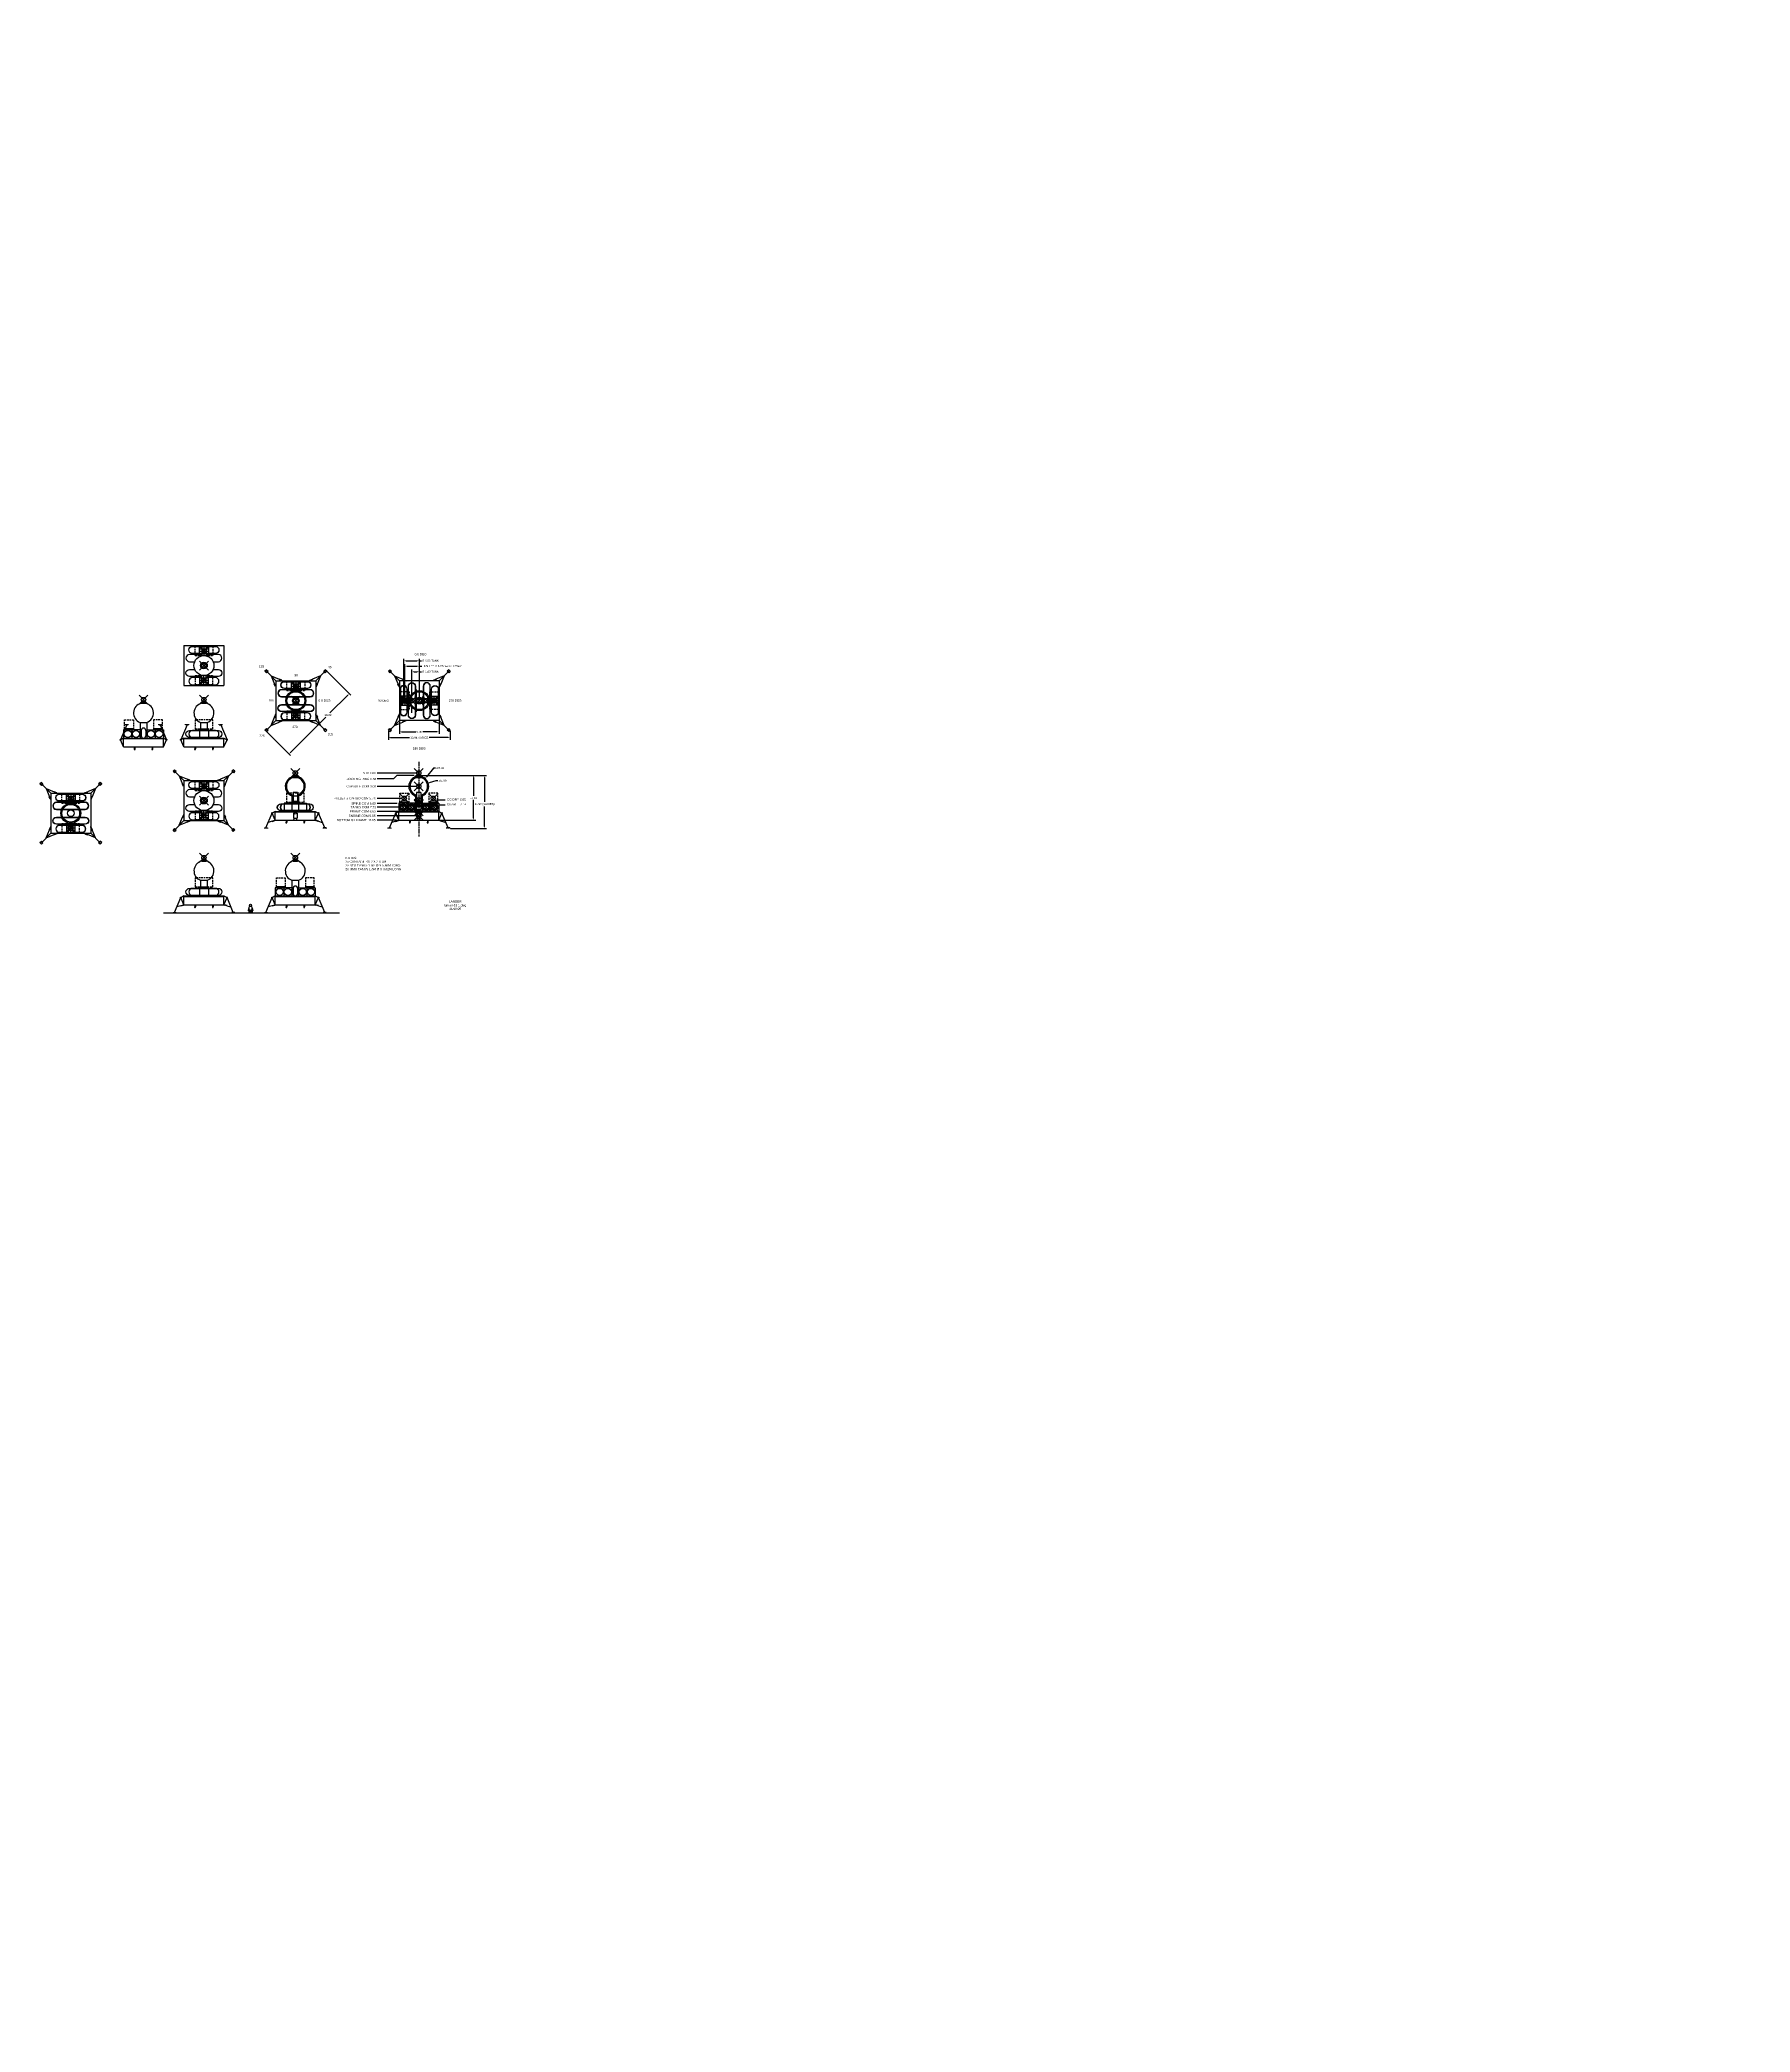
# Model space of a CAD drawing. Extents: x -85 to 300, y -284 to 165.
import ezdxf

# ---------------------------------------------------------------- set-up
doc = ezdxf.new("R2010")
doc.units = 0
doc.header["$LTSCALE"] = 0.75
doc.header["$MEASUREMENT"] = 0
doc.header["$PDMODE"] = 35
doc.linetypes.add('CENTER', pattern=[2, 1.25, -0.25, 0.25, -0.25])
doc.linetypes.add('DASHED', pattern=[0.75, 0.5, -0.25])
doc.layers.get('0').update_dxf_attribs({"color": 2, "linetype": 'CONTINUOUS'})
doc.layers.get('DEFPOINTS').update_dxf_attribs({"color": 2, "linetype": 'CONTINUOUS'})
for name, color, linetype in [('CENTERLINE', 5, 'CENTER'), ('CONTAINERS', 5, 'CONTINUOUS'), ('CREW', 7, 'CONTINUOUS'), ('DIM', 5, 'CONTINUOUS'), ('HABITAT', 3, 'CONTINUOUS'), ('HATCH', 6, 'CONTINUOUS'), ('NOZZLE', 1, 'CONTINUOUS'), ('PALLET', 32, 'CONTINUOUS'), ('SHIELDING', 132, 'CONTINUOUS'), ('STA', 5, 'CONTINUOUS'), ('STRUCTURE', 7, 'CONTINUOUS'), ('TANKS', 5, 'CONTINUOUS'), ('TEXT', 5, 'CONTINUOUS'), ('VIEW', 7, 'CONTINUOUS')]:
    doc.layers.add(name, color=color, linetype=linetype)
doc.styles.get("Standard").update_dxf_attribs({"font": 'arial.ttf'})
doc.dimstyles.get("Standard").update_dxf_attribs({"dimscale": 2.5, "dimtxt": 0.18, "dimasz": 0.1875, "dimexe": 0.1875, "dimexo": 0.0625, "dimgap": 0.09375, "dimtad": 0, "dimtih": 1, "dimtoh": 1, "dimzin": 0, "dimtxsty": 'STANDARD', "dimcen": 0.09375, "dimazin": 3, "dimtfac": 1, "dimtdec": 4, "dimtofl": 0, "dimtmove": 0, "dimatfit": 3, "dimtolj": 1, "dimtzin": 0})

# ---------------------------------------------------------------- blocks, each defined once
blk = doc.blocks.new('*D3')
at = {"color": 0, "linetype": 'BYBLOCK'}
for p, q in [((-277.374909, -32.109725), (-265.194867, -32.109725)), ((-265.663617, -32.578475), (-265.663617, -36.693913)), ((-265.663617, -41.737616), (-265.663617, -37.622178)), ((-273.374909, -42.206366), (-265.194867, -42.206366))]:
    blk.add_line(p, q, dxfattribs=at)
for points in [[(-265.741742, -32.578475), (-265.585492, -32.578475), (-265.663617, -32.109725)], [(-265.741742, -41.737616), (-265.585492, -41.737616), (-265.663617, -42.206366)]]:
    blk.add_solid(points, dxfattribs=at)
at = {"layer": 'DEFPOINTS', "color": 0, "linetype": 'BYBLOCK'}
for p in [(-277.531159, -32.109725), (-273.531159, -42.206366), (-265.663617, -42.206366)]:
    blk.add_point(p, dxfattribs=at)
at = {"color": 0, "linetype": 'BYBLOCK', "insert": (-265.663617, -37.158045), "char_height": 0.45, "attachment_point": 5}
blk.add_mtext('\\A1;10.10', dxfattribs=at)
blk = doc.blocks.new('*D4')
at = {"color": 0, "linetype": 'BYBLOCK'}
for p, q in [((-277.374909, -32.109725), (-262.739871, -32.109725)), ((-263.208621, -32.578475), (-263.208621, -38.058182)), ((-263.208621, -43.596612), (-263.208621, -39.116905)), ((-270.904239, -44.065362), (-262.739871, -44.065362))]:
    blk.add_line(p, q, dxfattribs=at)
for points in [[(-263.286746, -32.578475), (-263.130496, -32.578475), (-263.208621, -32.109725)], [(-263.286746, -43.596612), (-263.130496, -43.596612), (-263.208621, -44.065362)]]:
    blk.add_solid(points, dxfattribs=at)
at = {"layer": 'DEFPOINTS', "color": 0, "linetype": 'BYBLOCK'}
for p in [(-277.531159, -32.109725), (-271.060489, -44.065362), (-263.208621, -44.065362)]:
    blk.add_point(p, dxfattribs=at)
at = {"color": 0, "linetype": 'BYBLOCK', "insert": (-263.208621, -38.587544), "char_height": 0.45, "attachment_point": 5}
blk.add_mtext('\\A1;11.96 (VARIES)', dxfattribs=at)
blk = doc.blocks.new('*D5')
at = {"color": 0, "linetype": 'BYBLOCK'}
for p, q in [((-3.371139, 16.454497), (-3.371139, 25.75497)), ((-2.902389, 25.28622), (-0.339889, 25.28622)), ((0.128861, 16.454497), (0.128861, 25.75497)), ((0.128861, 25.28622), (0.597611, 25.28622))]:
    blk.add_line(p, q, dxfattribs=at)
for points in [[(-2.902389, 25.364345), (-2.902389, 25.208095), (-3.371139, 25.28622)], [(-0.339889, 25.364345), (-0.339889, 25.208095), (0.128861, 25.28622)]]:
    blk.add_solid(points, dxfattribs=at)
at = {"layer": 'DEFPOINTS', "color": 0, "linetype": 'BYBLOCK'}
for p in [(-3.371139, 25.28622), (-3.371139, 16.298247), (0.128861, 16.298247)]:
    blk.add_point(p, dxfattribs=at)
at = {"color": 0, "linetype": 'BYBLOCK', "insert": (2.658385, 25.28622), "char_height": 0.45, "attachment_point": 5}
blk.add_mtext('\\A1;R 3.50 TANK', dxfattribs=at)
blk = doc.blocks.new('*D6')
at = {"color": 0, "linetype": 'BYBLOCK'}
for p, q in [((-1.546139, 16.454497), (-1.546139, 23.29473)), ((-1.077389, 22.82598), (-0.339889, 22.82598)), ((0.128861, 16.454497), (0.128861, 23.29473)), ((0.128861, 22.82598), (0.597611, 22.82598))]:
    blk.add_line(p, q, dxfattribs=at)
for points in [[(-1.077389, 22.904105), (-1.077389, 22.747855), (-1.546139, 22.82598)], [(-0.339889, 22.904105), (-0.339889, 22.747855), (0.128861, 22.82598)]]:
    blk.add_solid(points, dxfattribs=at)
at = {"layer": 'DEFPOINTS', "color": 0, "linetype": 'BYBLOCK'}
for p in [(-1.546139, 22.82598), (-1.546139, 16.298247), (0.128861, 16.298247)]:
    blk.add_point(p, dxfattribs=at)
at = {"color": 0, "linetype": 'BYBLOCK', "insert": (2.658385, 22.82598), "char_height": 0.45, "attachment_point": 5}
blk.add_mtext('\\A1;R 1.68 TANK', dxfattribs=at)
blk = doc.blocks.new('*D7')
at = {"color": 0, "linetype": 'BYBLOCK'}
for p, q in [((-282.531159, -22.742901), (-282.531159, -25.580468)), ((-282.062409, -25.111718), (-278.849214, -25.111718)), ((-273.999909, -25.111718), (-277.213104, -25.111718)), ((-273.531159, -22.742901), (-273.531159, -25.580468))]:
    blk.add_line(p, q, dxfattribs=at)
for points in [[(-282.062409, -25.033593), (-282.062409, -25.189843), (-282.531159, -25.111718)], [(-273.999909, -25.033593), (-273.999909, -25.189843), (-273.531159, -25.111718)]]:
    blk.add_solid(points, dxfattribs=at)
at = {"layer": 'DEFPOINTS', "color": 0, "linetype": 'BYBLOCK'}
for p in [(-282.531159, -22.586651), (-273.531159, -22.586651), (-273.531159, -25.111718)]:
    blk.add_point(p, dxfattribs=at)
at = {"color": 0, "linetype": 'BYBLOCK', "insert": (-278.031159, -25.111718), "char_height": 0.45, "attachment_point": 5}
blk.add_mtext('\\A1;9.00', dxfattribs=at)
blk = doc.blocks.new('*D8')
at = {"color": 0, "linetype": 'BYBLOCK'}
for p, q in [((-285.001829, -24.860017), (-285.001829, -26.889334)), ((-284.533079, -26.420584), (-280.241728, -26.420584)), ((-271.529239, -26.420584), (-275.82059, -26.420584)), ((-271.060489, -24.860017), (-271.060489, -26.889334))]:
    blk.add_line(p, q, dxfattribs=at)
for points in [[(-284.533079, -26.342459), (-284.533079, -26.498709), (-285.001829, -26.420584)], [(-271.529239, -26.342459), (-271.529239, -26.498709), (-271.060489, -26.420584)]]:
    blk.add_solid(points, dxfattribs=at)
at = {"layer": 'DEFPOINTS', "color": 0, "linetype": 'BYBLOCK'}
for p in [(-285.001829, -24.703767), (-271.060489, -24.703767), (-271.060489, -26.420584)]:
    blk.add_point(p, dxfattribs=at)
at = {"color": 0, "linetype": 'BYBLOCK', "insert": (-278.031159, -26.420584), "char_height": 0.45, "attachment_point": 5}
blk.add_mtext('\\A1;13.94 VARIES', dxfattribs=at)
blk = doc.blocks.new('*D9')
at = {"color": 0, "linetype": 'BYBLOCK'}
for p, q in [((-274.706483, -30.423396), (-276.32633, -32.435646)), ((-274.237733, -30.423396), (-274.706483, -30.423396)), ((-278.265534, -34.553466), (-277.796784, -34.553466)), ((-278.031159, -34.787841), (-278.031159, -34.319091))]:
    blk.add_line(p, q, dxfattribs=at)
blk.add_solid([(-276.387187, -32.386657), (-276.265473, -32.484636), (-276.620266, -32.800788)], dxfattribs=at)
at = {"layer": 'DEFPOINTS', "color": 0, "linetype": 'BYBLOCK'}
for p in [(-276.620266, -32.800788), (-279.442052, -36.306144)]:
    blk.add_point(p, dxfattribs=at)
at = {"color": 0, "linetype": 'BYBLOCK', "insert": (-273.174879, -30.423396), "char_height": 0.45, "attachment_point": 5}
blk.add_mtext('\\A1;∅4.50', dxfattribs=at)
blk = doc.blocks.new('*D10')
at = {"color": 0, "linetype": 'BYBLOCK'}
for p, q in [((-278.265534, -34.553466), (-277.796784, -34.553466)), ((-278.031159, -34.787841), (-278.031159, -34.319091)), ((-274.194432, -33.321242), (-275.680658, -33.798567)), ((-273.725682, -33.321242), (-274.194432, -33.321242))]:
    blk.add_line(p, q, dxfattribs=at)
blk.add_solid([(-275.704547, -33.724184), (-275.656769, -33.87295), (-276.126956, -33.941902)], dxfattribs=at)
at = {"layer": 'DEFPOINTS', "color": 0, "linetype": 'BYBLOCK'}
for p in [(-279.935362, -35.16503), (-276.126956, -33.941902)]:
    blk.add_point(p, dxfattribs=at)
at = {"color": 0, "linetype": 'BYBLOCK', "insert": (-272.662828, -33.321242), "char_height": 0.45, "attachment_point": 5}
blk.add_mtext('\\A1;∅4.00', dxfattribs=at)
blk = doc.blocks.new('*D11')
at = {"color": 0, "linetype": 'BYBLOCK'}
for p, q in [((-3.141728, 16.454497), (-3.141728, 24.553999)), ((-2.672978, 24.085249), (-0.339889, 24.085249)), ((0.128861, 16.454497), (0.128861, 24.553999)), ((0.128861, 24.085249), (0.684941, 24.085249))]:
    blk.add_line(p, q, dxfattribs=at)
for points in [[(-2.672978, 24.163374), (-2.672978, 24.007124), (-3.141728, 24.085249)], [(-0.339889, 24.163374), (-0.339889, 24.007124), (0.128861, 24.085249)]]:
    blk.add_solid(points, dxfattribs=at)
at = {"layer": 'DEFPOINTS', "color": 0, "linetype": 'BYBLOCK'}
for p in [(0.128861, 24.085249), (-3.141728, 16.298247), (0.128861, 16.298247)]:
    blk.add_point(p, dxfattribs=at)
at = {"color": 0, "linetype": 'BYBLOCK', "insert": (5.380946, 24.085249), "char_height": 0.45, "attachment_point": 5}
blk.add_mtext('\\A1; PALLET R 3.27max to 1.75min', dxfattribs=at)
blk = doc.blocks.new('*D12')
at = {"color": 0, "linetype": 'BYBLOCK'}
for p, q in [((-21.087741, 20.327), (-15.45826, 14.697519)), ((-16.121172, 14.697519), (-20.127098, 10.691593)), ((-29.046047, 1.772644), (-21.055363, 9.763328)), ((-34.675528, 6.739213), (-29.046047, 1.109732))]:
    blk.add_line(p, q, dxfattribs=at)
for points in [[(-16.176415, 14.752761), (-16.06593, 14.642276), (-15.789716, 15.028975)], [(-29.101289, 1.827887), (-28.990804, 1.717402), (-29.377503, 1.441188)]]:
    blk.add_solid(points, dxfattribs=at)
at = {"layer": 'DEFPOINTS', "color": 0, "linetype": 'BYBLOCK'}
for p in [(-21.198227, 20.437485), (-34.786014, 6.849698), (-29.377503, 1.441188)]:
    blk.add_point(p, dxfattribs=at)
at = {"color": 0, "linetype": 'BYBLOCK', "insert": (-20.591231, 10.22746), "char_height": 0.45, "attachment_point": 5}
blk.add_mtext('\\A1;19.22', dxfattribs=at)
blk = doc.blocks.new('LANDER-FRONT')
at = {"layer": 'CONTAINERS', "linetype": 'DASHED'}
for points in [[(-2.27059, -6.5529), (-4.27059, -6.5529), (-4.27059, -4.5529), (-2.27059, -4.5529)], [(2.27059, -6.5529), (4.27059, -6.5529), (4.27059, -4.5529), (2.27059, -4.5529)]]:
    blk.add_lwpolyline(points, close=True, dxfattribs=at)
at = {"layer": 'HABITAT'}
for p, q in [((-0.5, -4.4029), (-0.5, -6.4029)), ((0.5, -4.4029), (0.5, -6.4029))]:
    blk.add_line(p, q, dxfattribs=at)
for start, end in [(104.477512, 255.522488), (284.477512, 75.522488)]:
    blk.add_arc((0, -3), 2, start, end, dxfattribs=at)
at = {"layer": 'HATCH'}
for p, q in [((0.5, -1.063508), (-0.5, -1.063508)), ((0.5, -4.4029), (-0.5, -4.4029)), ((0.5, -6.4029), (-0.5, -6.4029))]:
    blk.add_line(p, q, dxfattribs=at)
at = {"layer": 'NOZZLE'}
for p, q in [((-0.4, -9.044995), (-0.4, -10.1529)), ((-0.216125, -9.044995), (-0.4, -9.044995)), ((-0.4, -10.6529), (-0.192893, -10.1529)), ((-0.4, -10.1529), (0.4, -10.1529)), ((-0.4, -10.6529), (0.4, -10.6529)), ((0.4, -10.6529), (0.192893, -10.1529)), ((0.4, -9.044995), (0.216125, -9.044995)), ((0.4, -9.044995), (0.4, -10.1529))]:
    blk.add_line(p, q, dxfattribs=at)
blk.add_circle((0, -9.044995), 0.216125, dxfattribs=at)
at = {"layer": 'PALLET'}
for p, q in [((-2.27059, -6.5529), (-4.27059, -6.8029)), ((-4.27059, -6.5529), (-2.27059, -6.8029)), ((-2.27059, -6.5529), (-4.27059, -6.5529)), ((-4.27059, -6.5529), (-4.27059, -6.8029)), ((-2.27059, -6.5529), (-2.27059, -6.8029)), ((2.27059, -6.5529), (4.27059, -6.8029)), ((4.27059, -6.5529), (2.27059, -6.8029)), ((4.27059, -6.5529), (2.27059, -6.5529)), ((2.27059, -6.5529), (2.27059, -6.8029)), ((4.27059, -6.5529), (4.27059, -6.8029))]:
    blk.add_line(p, q, dxfattribs=at)
at = {"layer": 'SHIELDING'}
for p, q in [((-0.5, -0.806259), (0.5, -0.806259)), ((-0.5, -1.063508), (-0.5, -0.806259)), ((0.5, -1.063508), (0.5, -0.806259))]:
    blk.add_line(p, q, dxfattribs=at)
for centre in [(-3.525, -7.7279), (-1.675, -7.7279), (1.675, -7.7279), (3.525, -7.7279)]:
    blk.add_circle(centre, 0.8, dxfattribs=at)
for start, end in [(102.839588, 257.160412), (282.839588, 77.160412)]:
    blk.add_arc((0, -3), 2.25, start, end, dxfattribs=at)
at = {"layer": 'STRUCTURE'}
for p, q in [((-0.5, -0.556259), (0.5, -0.556259)), ((-0.5, -0.806259), (-0.5, -0.556259)), ((0.5, -0.556259), (0.5, -0.806259)), ((-4.5, -8.6529), (-5.196287, -9.012712)), ((-0.75, -6.8029), (-4.5, -6.8029)), ((-4.5, -6.8029), (-4.5, -8.6529)), ((-4.5, -10.6529), (-4.5, -8.6529)), ((-4.5, -8.6529), (4.5, -8.6529)), ((-4.5, -8.7529), (4.5, -8.7529)), ((-2.6, -6.8029), (-2.6, -8.6529)), ((-0.75, -5.12132), (-0.75, -8.6529)), ((-0.5, -6.9029), (-0.5, -8.1529)), ((0.5, -6.9029), (0.5, -8.1529)), ((0.75, -5.12132), (0.75, -8.6529)), ((0.75, -6.8029), (4.5, -6.8029)), ((2.6, -6.8029), (2.6, -8.6529)), ((4.5, -6.8029), (4.5, -8.6529)), ((4.5, -10.6529), (4.5, -8.6529)), ((4.5, -8.6529), (5.196287, -9.012712)), ((-6.97067, -12.37289), (-6.97067, -12.511897)), ((-6.97067, -12.37289), (-6.274806, -12.37289)), ((-6.617117, -12.37289), (-5.196287, -9.012712)), ((-6.617117, -12.37289), (-6.617117, -12.511897)), ((-6.274806, -12.37289), (-6.274806, -12.511897)), ((-5.192078, -10.858857), (-6.089894, -11.126039)), ((-5.206957, -10.811294), (-4.620031, -10.6367)), ((-5.206957, -10.811294), (-5.177239, -10.906291)), ((-4.5, -10.6529), (-5.196287, -9.012712)), ((-5.177239, -10.906291), (-4.590313, -10.731697)), ((-4.620031, -10.6367), (-4.590313, -10.731697)), ((-4.5, -10.6529), (-4.605172, -10.684198)), ((-4.5, -10.6529), (4.5, -10.6529)), ((-2.0625, -10.6529), (-2.0625, -11.074838)), ((-1.9375, -10.6529), (-1.9375, -11.074838)), ((1.9375, -10.6529), (1.9375, -11.074838)), ((2.0625, -10.6529), (2.0625, -11.074838)), ((4.5, -10.6529), (5.196287, -9.012712)), ((4.5, -10.6529), (4.605172, -10.684198)), ((4.620031, -10.6367), (4.590313, -10.731697)), ((5.177239, -10.906291), (4.590313, -10.731697)), ((5.206957, -10.811294), (4.620031, -10.6367)), ((5.206957, -10.811294), (5.177239, -10.906291)), ((5.192078, -10.858857), (6.089894, -11.126039)), ((6.617117, -12.37289), (5.196287, -9.012712)), ((6.274806, -12.37289), (6.274806, -12.511897)), ((6.97067, -12.37289), (6.274806, -12.37289)), ((6.617117, -12.37289), (6.617117, -12.511897)), ((6.97067, -12.37289), (6.97067, -12.511897))]:
    blk.add_line(p, q, dxfattribs=at)
for centre in [(-5.196287, -9.012712), (5.196287, -9.012712)]:
    blk.add_circle(centre, 0.1, dxfattribs=at)
for centre, radius, start, end in [((0, -6.9029), 0.5, 0, 180), ((0, -8.1529), 0.5, 180, 0), ((-2, -11.1529), 0.1, 128.682187, 51.317813), ((2, -11.1529), 0.1, 128.682187, 51.317813)]:
    blk.add_arc(centre, radius, start, end, dxfattribs=at)
at = {"layer": 'TANKS'}
for centre in [(-3.525, -7.7279), (-1.675, -7.7279), (1.675, -7.7279), (3.525, -7.7279)]:
    blk.add_circle(centre, 0.75, dxfattribs=at)
blk = doc.blocks.new('CREW')
at = {"layer": 'CREW'}
for p, q in [((-0.4, 1.1), (-0.550495, 0.62512)), ((-0.303997, 0.840027), (-0.454492, 0)), ((-0.2, 0), (-0.454492, 0)), ((-0.412351, 0.60037), (-0.303997, 0.840027)), ((-0.074825, 0.707061), (-0.2, 0)), ((0.074825, 0.707061), (0.2, 0)), ((0.454492, 0), (0.2, 0)), ((0.412351, 0.60037), (0.303997, 0.840027)), ((0.303997, 0.840027), (0.454492, 0)), ((0.4, 1.1), (0.550495, 0.62512))]:
    blk.add_line(p, q, dxfattribs=at)
blk.add_circle((0, 1.75), 0.25, dxfattribs=at)
for centre, radius, start, end in [((-0.481423, 0.612745), 0.070172, 169.842925, 349.842925), ((0, 1.1), 0.4, 319.46356, 220.53644), ((0, 1.1), 0.4, 259.218627, 280.781373), ((0.481423, 0.612745), 0.070172, 190.157075, 10.157075)]:
    blk.add_arc(centre, radius, start, end, dxfattribs=at)
blk = doc.blocks.new('LANDER-TOP')
at = {"layer": 'CONTAINERS', "linetype": 'DASHED'}
for p, q in [((-2, 2.27059), (-2, 4.27059)), ((-2, 4.27059), (-1, 4.27059)), ((-2, 2.27059), (-1, 2.27059)), ((1, 4.27059), (2, 4.27059)), ((1, 2.27059), (2, 2.27059)), ((2, 4.27059), (2, 2.27059)), ((-2, -2.27059), (-1, -2.27059)), ((-2, -2.27059), (-2, -4.27059)), ((-2, -4.27059), (-1, -4.27059)), ((1, -2.27059), (2, -2.27059)), ((1, -4.27059), (2, -4.27059)), ((2, -4.27059), (2, -2.27059))]:
    blk.add_line(p, q, dxfattribs=at)
at = {"layer": 'HABITAT'}
blk.add_circle((0, 0), 2, dxfattribs=at)
at = {"layer": 'PALLET'}
for p, q in [((-1, 4.27059), (1, 2.27059)), ((-1, 2.27059), (-1, 4.27059)), ((1, 4.27059), (-1, 2.27059)), ((-1, 4.27059), (1, 4.27059)), ((-1, 3.77059), (1, 3.77059)), ((-1, 3.27059), (1, 3.27059)), ((-1, 2.77059), (1, 2.77059)), ((1, 2.27059), (-1, 2.27059)), ((-0.5, 4.27059), (-0.5, 2.27059)), ((0, 4.27059), (0, 2.27059)), ((0.5, 4.27059), (0.5, 2.27059)), ((1, 4.27059), (1, 2.27059)), ((1, -4.27059), (-1, -2.27059)), ((-1, -2.27059), (-1, -4.27059)), ((-1, -4.27059), (1, -2.27059)), ((1, -2.27059), (-1, -2.27059)), ((-1, -2.77059), (1, -2.77059)), ((-1, -3.27059), (1, -3.27059)), ((-1, -3.77059), (1, -3.77059)), ((-1, -4.27059), (1, -4.27059)), ((-0.5, -4.27059), (-0.5, -2.27059)), ((0, -4.27059), (0, -2.27059)), ((0.5, -4.27059), (0.5, -2.27059)), ((1, -4.27059), (1, -2.27059))]:
    blk.add_line(p, q, dxfattribs=at)
at = {"layer": 'SHIELDING'}
for points in [[(-3.25, 2.475, 1), (-3.25, 0.875), (3.25, 0.875, 1), (3.25, 2.475)], [(2.59, 4.325, -1), (2.59, 2.725), (-2.59, 2.725, -1), (-2.59, 4.325)], [(-3.25, -2.475, -1), (-3.25, -0.875), (3.25, -0.875, -1), (3.25, -2.475)], [(2.59, -4.325, 1), (2.59, -2.725), (-2.59, -2.725, 1), (-2.59, -4.325)]]:
    blk.add_lwpolyline(points, format="xyb", close=True, dxfattribs=at)
blk.add_circle((0, 0), 2.25, dxfattribs=at)
at = {"layer": 'STRUCTURE'}
for p, q in [((-6.97067, 6.617117), (-6.617117, 6.97067)), ((-6.617117, 6.97067), (-6.97067, 6.617117)), ((-6.617117, 6.97067), (-6.97067, 6.617117)), ((-6.617117, 6.97067), (-6.97067, 6.617117)), ((-6.617117, 6.97067), (-6.97067, 6.617117)), ((-6.97067, 6.617117), (-6.628359, 6.274806)), ((-6.97067, 6.617117), (-6.628359, 6.274806)), ((-6.97067, 6.617117), (-6.628359, 6.274806)), ((-6.97067, 6.617117), (-6.628359, 6.274806)), ((-6.97067, 6.617117), (-6.628359, 6.274806)), ((-6.628359, 6.274806), (-6.274806, 6.628359)), ((-6.274806, 6.628359), (-6.628359, 6.274806)), ((-6.274806, 6.628359), (-6.628359, 6.274806)), ((-6.274806, 6.628359), (-6.628359, 6.274806)), ((-6.274806, 6.628359), (-6.628359, 6.274806)), ((-4.5, 4.5), (-6.622738, 6.622738)), ((-4.5, 4.5), (-6.622738, 6.622738)), ((-6.617117, 6.97067), (-6.274806, 6.628359)), ((-6.617117, 6.97067), (-6.274806, 6.628359)), ((-6.617117, 6.97067), (-6.274806, 6.628359)), ((-6.617117, 6.97067), (-6.274806, 6.628359)), ((-6.617117, 6.97067), (-6.274806, 6.628359)), ((-5.561369, 5.561369), (-4.806236, 3.739067)), ((-5.561369, 5.561369), (-3.739067, 4.806236)), ((-4.5, 4.5), (-4.5, -4.5)), ((-4.5, 4.5), (4.5, 4.5)), ((-3.719969, 4.852341), (-3.758238, 4.759953)), ((-3.758238, 4.759953), (-3.20391, 4.530343)), ((-3.165642, 4.622731), (-3.719969, 4.852341)), ((-3.20391, 4.530343), (-3.165642, 4.622731)), ((-3.184776, 4.576537), (-3, 4.5)), ((3.184776, 4.576537), (3, 4.5)), ((3.165642, 4.622731), (3.719969, 4.852341)), ((3.20391, 4.530343), (3.165642, 4.622731)), ((3.758238, 4.759953), (3.20391, 4.530343)), ((3.719969, 4.852341), (3.758238, 4.759953)), ((5.561369, 5.561369), (3.739067, 4.806236)), ((4.5, 4.5), (6.622738, 6.622738)), ((4.5, 4.5), (6.622738, 6.622738)), ((4.5, 4.5), (6.622738, 6.622738)), ((4.5, 4.5), (6.622738, 6.622738)), ((4.5, 4.5), (6.622738, 6.622738)), ((4.5, 4.5), (4.5, -4.5)), ((5.561369, 5.561369), (4.806236, 3.739067)), ((6.617117, 6.97067), (6.274806, 6.628359)), ((6.617117, 6.97067), (6.274806, 6.628359)), ((6.617117, 6.97067), (6.274806, 6.628359)), ((6.617117, 6.97067), (6.274806, 6.628359)), ((6.617117, 6.97067), (6.274806, 6.628359)), ((6.628359, 6.274806), (6.274806, 6.628359)), ((6.628359, 6.274806), (6.274806, 6.628359)), ((6.628359, 6.274806), (6.274806, 6.628359)), ((6.628359, 6.274806), (6.274806, 6.628359)), ((6.274806, 6.628359), (6.628359, 6.274806)), ((6.97067, 6.617117), (6.617117, 6.97067)), ((6.97067, 6.617117), (6.617117, 6.97067)), ((6.97067, 6.617117), (6.617117, 6.97067)), ((6.97067, 6.617117), (6.617117, 6.97067)), ((6.617117, 6.97067), (6.97067, 6.617117)), ((6.97067, 6.617117), (6.628359, 6.274806)), ((6.97067, 6.617117), (6.628359, 6.274806)), ((6.97067, 6.617117), (6.628359, 6.274806)), ((6.97067, 6.617117), (6.628359, 6.274806)), ((6.97067, 6.617117), (6.628359, 6.274806)), ((-4.852341, 3.719969), (-4.759953, 3.758238)), ((-4.622731, 3.165642), (-4.852341, 3.719969)), ((-4.759953, 3.758238), (-4.530343, 3.20391)), ((-4.530343, 3.20391), (-4.622731, 3.165642)), ((4.576537, 3.184776), (4.5, 3)), ((4.759953, 3.758238), (4.530343, 3.20391)), ((4.530343, 3.20391), (4.622731, 3.165642)), ((4.622731, 3.165642), (4.852341, 3.719969)), ((4.852341, 3.719969), (4.759953, 3.758238)), ((-5.561369, -5.561369), (-4.806236, -3.739067)), ((-4.622731, -3.165642), (-4.852341, -3.719969)), ((-4.852341, -3.719969), (-4.759953, -3.758238)), ((-4.759953, -3.758238), (-4.530343, -3.20391)), ((-4.530343, -3.20391), (-4.622731, -3.165642)), ((-4.576537, -3.184776), (-4.5, -3)), ((4.576537, -3.184776), (4.5, -3)), ((4.530343, -3.20391), (4.622731, -3.165642)), ((4.759953, -3.758238), (4.530343, -3.20391)), ((4.622731, -3.165642), (4.852341, -3.719969)), ((4.852341, -3.719969), (4.759953, -3.758238)), ((5.561369, -5.561369), (4.806236, -3.739067)), ((-6.97067, -6.617117), (-6.628359, -6.274806)), ((-6.97067, -6.617117), (-6.628359, -6.274806)), ((-6.97067, -6.617117), (-6.628359, -6.274806)), ((-6.97067, -6.617117), (-6.628359, -6.274806)), ((-6.617117, -6.97067), (-6.97067, -6.617117)), ((-6.617117, -6.97067), (-6.97067, -6.617117)), ((-6.617117, -6.97067), (-6.97067, -6.617117)), ((-6.617117, -6.97067), (-6.97067, -6.617117)), ((-6.274806, -6.628359), (-6.628359, -6.274806)), ((-6.274806, -6.628359), (-6.628359, -6.274806)), ((-6.274806, -6.628359), (-6.628359, -6.274806)), ((-6.274806, -6.628359), (-6.628359, -6.274806)), ((-4.5, -4.5), (-6.622738, -6.622738)), ((-4.5, -4.5), (-6.622738, -6.622738)), ((-4.5, -4.5), (-6.622738, -6.622738)), ((-4.5, -4.5), (-6.622738, -6.622738)), ((-6.617117, -6.97067), (-6.274806, -6.628359)), ((-6.617117, -6.97067), (-6.274806, -6.628359)), ((-6.617117, -6.97067), (-6.274806, -6.628359)), ((-6.617117, -6.97067), (-6.274806, -6.628359)), ((-5.561369, -5.561369), (-3.739067, -4.806236)), ((-4.5, -4.5), (4.5, -4.5)), ((-3.758238, -4.759953), (-3.20391, -4.530343)), ((-3.719969, -4.852341), (-3.758238, -4.759953)), ((-3.165642, -4.622731), (-3.719969, -4.852341)), ((-3.20391, -4.530343), (-3.165642, -4.622731)), ((-3.184776, -4.576537), (-3, -4.5)), ((3.184776, -4.576537), (3, -4.5)), ((3.20391, -4.530343), (3.165642, -4.622731)), ((3.165642, -4.622731), (3.719969, -4.852341)), ((3.758238, -4.759953), (3.20391, -4.530343)), ((3.719969, -4.852341), (3.758238, -4.759953)), ((5.561369, -5.561369), (3.739067, -4.806236)), ((4.5, -4.5), (6.622738, -6.622738)), ((6.274806, -6.628359), (6.628359, -6.274806)), ((6.617117, -6.97067), (6.274806, -6.628359)), ((6.617117, -6.97067), (6.97067, -6.617117)), ((6.97067, -6.617117), (6.628359, -6.274806))]:
    blk.add_line(p, q, dxfattribs=at)
blk.add_circle((0, 0), 0.75, dxfattribs=at)
at = {"layer": 'TANKS'}
for points in [[(-3.25, 2.425, 1), (-3.25, 0.925), (3.25, 0.925, 1), (3.25, 2.425)], [(2.59, 4.275, -1), (2.59, 2.775), (-2.59, 2.775, -1), (-2.59, 4.275)], [(-3.25, -2.425, -1), (-3.25, -0.925), (3.25, -0.925, -1), (3.25, -2.425)], [(2.59, -4.275, 1), (2.59, -2.775), (-2.59, -2.775, 1), (-2.59, -4.275)]]:
    blk.add_lwpolyline(points, format="xyb", close=True, dxfattribs=at)
at = {"layer": 'DIM', "char_height": 4.32, "attachment_point": 6}
for insert in [(299.931237, 148.856929), (212.272946, 142.639082), (293.388489, 143.39568), (205.730198, 137.177832), (206.680709, 129.809113), (272.115894, 129.809113), (200.13796, 124.347863), (265.573146, 124.347863)]:
    blk.add_mtext('\\A1;', dxfattribs=dict(at, insert=insert))
blk = doc.blocks.new('LANDER-TOP-VIEW')
for p, q in [((-6.97067, 6.617117), (-6.617117, 6.97067)), ((-6.97067, 6.617117), (-6.628359, 6.274806)), ((-6.628359, 6.274806), (-6.274806, 6.628359)), ((-4.5, 4.5), (-6.622738, 6.622738)), ((-6.617117, 6.97067), (-6.274806, 6.628359)), ((-5.561369, 5.561369), (-4.806236, 3.739067)), ((-5.561369, 5.561369), (-3.739067, 4.806236)), ((-4.5, 4.5), (-4.5, -4.5)), ((-4.5, 4.5), (4.5, 4.5)), ((-3.719969, 4.852341), (-3.758238, 4.759953)), ((-3.758238, 4.759953), (-3.20391, 4.530343)), ((-3.165642, 4.622731), (-3.719969, 4.852341)), ((-3.20391, 4.530343), (-3.165642, 4.622731)), ((-3.184776, 4.576537), (-3, 4.5)), ((3.184776, 4.576537), (3, 4.5)), ((3.165642, 4.622731), (3.719969, 4.852341)), ((3.20391, 4.530343), (3.165642, 4.622731)), ((3.758238, 4.759953), (3.20391, 4.530343)), ((3.719969, 4.852341), (3.758238, 4.759953)), ((5.561369, 5.561369), (3.739067, 4.806236)), ((4.5, 4.5), (6.622738, 6.622738)), ((4.5, 4.5), (6.622738, 6.622738)), ((4.5, 4.5), (6.622738, 6.622738)), ((4.5, 4.5), (6.622738, 6.622738)), ((4.5, 4.5), (4.5, -4.5)), ((5.561369, 5.561369), (4.806236, 3.739067)), ((6.617117, 6.97067), (6.274806, 6.628359)), ((6.617117, 6.97067), (6.274806, 6.628359)), ((6.617117, 6.97067), (6.274806, 6.628359)), ((6.617117, 6.97067), (6.274806, 6.628359)), ((6.628359, 6.274806), (6.274806, 6.628359)), ((6.628359, 6.274806), (6.274806, 6.628359)), ((6.628359, 6.274806), (6.274806, 6.628359)), ((6.628359, 6.274806), (6.274806, 6.628359)), ((6.97067, 6.617117), (6.617117, 6.97067)), ((6.97067, 6.617117), (6.617117, 6.97067)), ((6.97067, 6.617117), (6.617117, 6.97067)), ((6.97067, 6.617117), (6.617117, 6.97067)), ((6.97067, 6.617117), (6.628359, 6.274806)), ((6.97067, 6.617117), (6.628359, 6.274806)), ((6.97067, 6.617117), (6.628359, 6.274806)), ((6.97067, 6.617117), (6.628359, 6.274806)), ((-4.852341, 3.719969), (-4.759953, 3.758238)), ((-4.622731, 3.165642), (-4.852341, 3.719969)), ((-4.759953, 3.758238), (-4.530343, 3.20391)), ((-4.530343, 3.20391), (-4.622731, 3.165642)), ((-2.5, 4.325), (2.59, 4.325)), ((-1, 4.27059), (1, 2.27059)), ((-1, 2.27059), (-1, 4.27059)), ((1, 4.27059), (-1, 2.27059)), ((-1, 4.27059), (1, 4.27059)), ((-1, 3.77059), (1, 3.77059)), ((-1, 3.27059), (1, 3.27059)), ((-1, 2.77059), (1, 2.77059)), ((1, 2.27059), (-1, 2.27059)), ((-0.5, 4.27059), (-0.5, 2.27059)), ((0, 4.27059), (0, 2.27059)), ((0.5, 4.27059), (0.5, 2.27059)), ((1, 4.27059), (1, 2.27059)), ((4.759953, 3.758238), (4.530343, 3.20391)), ((4.530343, 3.20391), (4.622731, 3.165642)), ((4.622731, 3.165642), (4.852341, 3.719969)), ((4.852341, 3.719969), (4.759953, 3.758238)), ((-5.561369, -5.561369), (-4.806236, -3.739067)), ((-4.622731, -3.165642), (-4.852341, -3.719969)), ((-4.852341, -3.719969), (-4.759953, -3.758238)), ((-4.759953, -3.758238), (-4.530343, -3.20391)), ((-4.530343, -3.20391), (-4.622731, -3.165642)), ((-2.5, -4.325), (2.59, -4.325)), ((-1, -2.27059), (-1, -4.27059)), ((1, -4.27059), (-1, -2.27059)), ((-1, -4.27059), (1, -2.27059)), ((1, -2.27059), (-1, -2.27059)), ((-1, -2.77059), (1, -2.77059)), ((-1, -3.27059), (1, -3.27059)), ((-1, -3.77059), (1, -3.77059)), ((-1, -4.27059), (1, -4.27059)), ((-0.5, -4.27059), (-0.5, -2.27059)), ((0, -4.27059), (0, -2.27059)), ((0.5, -4.27059), (0.5, -2.27059)), ((1, -4.27059), (1, -2.27059)), ((4.530343, -3.20391), (4.622731, -3.165642)), ((4.759953, -3.758238), (4.530343, -3.20391)), ((4.622731, -3.165642), (4.852341, -3.719969)), ((4.852341, -3.719969), (4.759953, -3.758238)), ((5.561369, -5.561369), (4.806236, -3.739067)), ((-6.97067, -6.617117), (-6.628359, -6.274806)), ((-6.97067, -6.617117), (-6.628359, -6.274806)), ((-6.97067, -6.617117), (-6.628359, -6.274806)), ((-6.97067, -6.617117), (-6.628359, -6.274806)), ((-6.617117, -6.97067), (-6.97067, -6.617117)), ((-6.617117, -6.97067), (-6.97067, -6.617117)), ((-6.617117, -6.97067), (-6.97067, -6.617117)), ((-6.617117, -6.97067), (-6.97067, -6.617117)), ((-6.274806, -6.628359), (-6.628359, -6.274806)), ((-6.274806, -6.628359), (-6.628359, -6.274806)), ((-6.274806, -6.628359), (-6.628359, -6.274806)), ((-6.274806, -6.628359), (-6.628359, -6.274806)), ((-4.5, -4.5), (-6.622738, -6.622738)), ((-4.5, -4.5), (-6.622738, -6.622738)), ((-4.5, -4.5), (-6.622738, -6.622738)), ((-4.5, -4.5), (-6.622738, -6.622738)), ((-6.617117, -6.97067), (-6.274806, -6.628359)), ((-6.617117, -6.97067), (-6.274806, -6.628359)), ((-6.617117, -6.97067), (-6.274806, -6.628359)), ((-6.617117, -6.97067), (-6.274806, -6.628359)), ((-5.561369, -5.561369), (-3.739067, -4.806236)), ((-4.5, -4.5), (4.5, -4.5)), ((-3.758238, -4.759953), (-3.20391, -4.530343)), ((-3.719969, -4.852341), (-3.758238, -4.759953)), ((-3.165642, -4.622731), (-3.719969, -4.852341)), ((-3.20391, -4.530343), (-3.165642, -4.622731)), ((-3.184776, -4.576537), (-3, -4.5)), ((3.184776, -4.576537), (3, -4.5)), ((3.20391, -4.530343), (3.165642, -4.622731)), ((3.165642, -4.622731), (3.719969, -4.852341)), ((3.758238, -4.759953), (3.20391, -4.530343)), ((3.719969, -4.852341), (3.758238, -4.759953)), ((5.561369, -5.561369), (3.739067, -4.806236)), ((4.5, -4.5), (6.622738, -6.622738)), ((6.274806, -6.628359), (6.628359, -6.274806)), ((6.617117, -6.97067), (6.274806, -6.628359)), ((6.617117, -6.97067), (6.97067, -6.617117)), ((6.97067, -6.617117), (6.628359, -6.274806))]:
    blk.add_line(p, q)
at = {"linetype": 'DASHED'}
for p, q in [((-2, 2.27059), (-2, 4.27059)), ((-2, 4.27059), (-1, 4.27059)), ((-2, 2.27059), (-1, 2.27059)), ((1, 4.27059), (2, 4.27059)), ((1, 2.27059), (2, 2.27059)), ((2, 4.27059), (2, 2.27059)), ((-2, -2.27059), (-1, -2.27059)), ((-2, -2.27059), (-2, -4.27059)), ((-2, -4.27059), (-1, -4.27059)), ((1, -2.27059), (2, -2.27059)), ((1, -4.27059), (2, -4.27059)), ((2, -4.27059), (2, -2.27059))]:
    blk.add_line(p, q, dxfattribs=at)
for points in [[(-1, 2.475), (-3.25, 2.475, 1), (-3.25, 0.875), (-2.07289, 0.875)], [(-1, 2.725), (-2.59, 2.725, -1), (-2.59, 4.325), (-2.5, 4.325)], [(2.5, 4.325), (2.59, 4.325, -1), (2.59, 2.725), (1, 2.725)], [(2.07289, 0.875), (3.25, 0.875, 1), (3.25, 2.475), (1, 2.475)], [(-1, -2.475), (-3.25, -2.475, -1), (-3.25, -0.875), (-2.07289, -0.875)], [(-1, -2.725), (-2.59, -2.725, 1), (-2.59, -4.325), (-2.5, -4.325)], [(2.07289, -0.875), (3.25, -0.875, -1), (3.25, -2.475), (1, -2.475)], [(2.5, -4.325), (2.59, -4.325, 1), (2.59, -2.725), (1, -2.725)]]:
    blk.add_lwpolyline(points, format="xyb")
for radius in [2.25, 0.75]:
    blk.add_circle((0, 0), radius)
blk = doc.blocks.new('LANDER-SIDE-VIEW')
for p, q in [((-0.5, -0.556259), (0.5, -0.556259)), ((-0.5, -0.806259), (-0.5, -0.556259)), ((-0.5, -0.806259), (0.5, -0.806259)), ((0.5, -0.556259), (0.5, -0.806259)), ((-4.5, -8.6529), (-5.196287, -9.012712)), ((-4.5, -10.6529), (-4.5, -8.6529)), ((-4.5, -8.6529), (4.5, -8.6529)), ((-4.5, -8.7529), (4.5, -8.7529)), ((-1, -6.5529), (1, -6.5529)), ((-1, -6.5529), (1, -6.8029)), ((1, -6.5529), (-1, -6.8029)), ((-1, -6.5529), (-1, -6.8029)), ((-1, -6.8029), (-1, -8.6529)), ((-1, -6.8029), (1, -6.8029)), ((-0.75, -5.12132), (-0.75, -6.5529)), ((-0.75, -5.12132), (0.75, -5.12132)), ((0.75, -5.12132), (0.75, -6.5529)), ((1, -6.5529), (1, -6.8029)), ((1, -6.8029), (1, -8.6529)), ((4.5, -10.6529), (4.5, -8.6529)), ((4.5, -8.6529), (5.196287, -9.012712)), ((-6.97067, -12.37289), (-6.97067, -12.511897)), ((-6.97067, -12.37289), (-6.274806, -12.37289)), ((-6.617117, -12.37289), (-5.196287, -9.012712)), ((-6.617117, -12.37289), (-6.617117, -12.511897)), ((-6.274806, -12.37289), (-6.274806, -12.511897)), ((-5.192078, -10.858857), (-6.089894, -11.126039)), ((-5.206957, -10.811294), (-4.620031, -10.6367)), ((-5.206957, -10.811294), (-5.177239, -10.906291)), ((-4.5, -10.6529), (-5.196287, -9.012712)), ((-5.177239, -10.906291), (-4.590313, -10.731697)), ((-4.620031, -10.6367), (-4.590313, -10.731697)), ((-4.5, -10.6529), (-4.605172, -10.684198)), ((-4.5, -10.6529), (4.5, -10.6529)), ((-2.0625, -10.6529), (-2.0625, -11.074838)), ((-1.9375, -10.6529), (-1.9375, -11.074838)), ((1.9375, -10.6529), (1.9375, -11.074838)), ((2.0625, -10.6529), (2.0625, -11.074838)), ((4.5, -10.6529), (5.196287, -9.012712)), ((4.5, -10.6529), (4.605172, -10.684198)), ((4.620031, -10.6367), (4.590313, -10.731697)), ((5.177239, -10.906291), (4.590313, -10.731697)), ((5.206957, -10.811294), (4.620031, -10.6367)), ((5.206957, -10.811294), (5.177239, -10.906291)), ((5.192078, -10.858857), (6.089894, -11.126039)), ((6.617117, -12.37289), (5.196287, -9.012712)), ((6.97067, -12.37289), (6.274806, -12.37289)), ((6.274806, -12.37289), (6.274806, -12.511897)), ((6.617117, -12.37289), (6.617117, -12.511897)), ((6.97067, -12.37289), (6.97067, -12.511897))]:
    blk.add_line(p, q)
for points in [[(-3.25, -8.5279, -1), (-3.25, -6.9279), (3.25, -6.9279, -1), (3.25, -8.5279)], [(2.59, -8.5279, 1), (2.59, -6.9279), (-2.59, -6.9279, 1), (-2.59, -8.5279)]]:
    blk.add_lwpolyline(points, format="xyb", close=True)
at = {"linetype": 'DASHED'}
blk.add_lwpolyline([(-2, -4.5529), (-2, -6.5529), (2, -6.5529), (2, -4.5529)], close=True, dxfattribs=at)
for centre in [(-5.196287, -9.012712), (5.196287, -9.012712)]:
    blk.add_circle(centre, 0.1)
for centre, radius, start, end in [((0, -3), 2.25, 102.839588, 250.528779), ((0, -3), 2.25, 289.471221, 77.160412), ((-2, -11.1529), 0.1, 128.682187, 51.317813), ((2, -11.1529), 0.1, 128.682187, 51.317813)]:
    blk.add_arc(centre, radius, start, end)
blk = doc.blocks.new('LANDER-FRONT-VIEW')
for p, q in [((-0.5, -0.556259), (0.5, -0.556259)), ((-0.5, -0.806259), (-0.5, -0.556259)), ((-0.5, -0.806259), (0.5, -0.806259)), ((0.5, -0.556259), (0.5, -0.806259)), ((-4.5, -8.6529), (-5.196287, -9.012712)), ((-0.75, -6.8029), (-4.5, -6.8029)), ((-4.5, -6.8029), (-4.5, -8.6529)), ((-4.5, -10.6529), (-4.5, -8.6529)), ((-4.5, -8.6529), (4.5, -8.6529)), ((-4.5, -8.7529), (4.5, -8.7529)), ((-2.27059, -6.5529), (-4.27059, -6.5529)), ((-4.27059, -6.5529), (-2.27059, -6.8029)), ((-2.27059, -6.5529), (-4.27059, -6.8029)), ((-4.27059, -6.5529), (-4.27059, -6.8029)), ((-4.27059, -6.8029), (-2.27059, -6.8029)), ((-2.6, -6.8029), (-2.6, -8.6529)), ((-2.27059, -6.5529), (-2.27059, -6.8029)), ((-0.75, -5.12132), (-0.75, -8.6529)), ((-0.75, -5.12132), (0.75, -5.12132)), ((-0.5, -6.9029), (-0.5, -8.1529)), ((0.5, -6.9029), (0.5, -8.1529)), ((0.75, -5.12132), (0.75, -8.6529)), ((0.75, -6.8029), (4.5, -6.8029)), ((4.27059, -6.5529), (2.27059, -6.5529)), ((4.27059, -6.5529), (2.27059, -6.8029)), ((2.27059, -6.5529), (4.27059, -6.8029)), ((2.27059, -6.5529), (2.27059, -6.8029)), ((2.27059, -6.8029), (4.27059, -6.8029)), ((2.6, -6.8029), (2.6, -8.6529)), ((4.27059, -6.5529), (4.27059, -6.8029)), ((4.5, -6.8029), (4.5, -8.6529)), ((4.5, -10.6529), (4.5, -8.6529)), ((4.5, -8.6529), (5.196287, -9.012712)), ((-6.97067, -12.37289), (-6.97067, -12.511897)), ((-6.97067, -12.37289), (-6.274806, -12.37289)), ((-6.617117, -12.37289), (-5.196287, -9.012712)), ((-6.617117, -12.37289), (-6.617117, -12.511897)), ((-6.274806, -12.37289), (-6.274806, -12.511897)), ((-5.192078, -10.858857), (-6.089894, -11.126039)), ((-5.206957, -10.811294), (-4.620031, -10.6367)), ((-5.206957, -10.811294), (-5.177239, -10.906291)), ((-4.5, -10.6529), (-5.196287, -9.012712)), ((-5.177239, -10.906291), (-4.590313, -10.731697)), ((-4.620031, -10.6367), (-4.590313, -10.731697)), ((-4.5, -10.6529), (-4.605172, -10.684198)), ((-4.5, -10.6529), (4.5, -10.6529)), ((-2.0625, -10.6529), (-2.0625, -11.074838)), ((-1.9375, -10.6529), (-1.9375, -11.074838)), ((1.9375, -10.6529), (1.9375, -11.074838)), ((2.0625, -10.6529), (2.0625, -11.074838)), ((4.5, -10.6529), (5.196287, -9.012712)), ((4.5, -10.6529), (4.605172, -10.684198)), ((4.620031, -10.6367), (4.590313, -10.731697)), ((5.177239, -10.906291), (4.590313, -10.731697)), ((5.206957, -10.811294), (4.620031, -10.6367)), ((5.206957, -10.811294), (5.177239, -10.906291)), ((5.192078, -10.858857), (6.089894, -11.126039)), ((6.617117, -12.37289), (5.196287, -9.012712)), ((6.274806, -12.37289), (6.274806, -12.511897)), ((6.97067, -12.37289), (6.274806, -12.37289)), ((6.617117, -12.37289), (6.617117, -12.511897)), ((6.97067, -12.37289), (6.97067, -12.511897))]:
    blk.add_line(p, q)
at = {"linetype": 'DASHED'}
for points in [[(-2.27059, -6.5529), (-4.27059, -6.5529), (-4.27059, -4.5529), (-2.27059, -4.5529)], [(2.27059, -6.5529), (4.27059, -6.5529), (4.27059, -4.5529), (2.27059, -4.5529)]]:
    blk.add_lwpolyline(points, close=True, dxfattribs=at)
for centre, radius in [((-5.196287, -9.012712), 0.1), ((-3.525, -7.7279), 0.8), ((-1.675, -7.7279), 0.8), ((1.675, -7.7279), 0.8), ((3.525, -7.7279), 0.8), ((5.196287, -9.012712), 0.1)]:
    blk.add_circle(centre, radius)
for centre, radius, start, end in [((0, -3), 2.25, 102.839588, 250.528779), ((0, -3), 2.25, 289.471221, 77.160412), ((0, -6.9029), 0.5, 0, 180), ((0, -8.1529), 0.5, 180, 0), ((-2, -11.1529), 0.1, 128.682187, 51.317813), ((2, -11.1529), 0.1, 128.682187, 51.317813)]:
    blk.add_arc(centre, radius, start, end)
blk = doc.blocks.new('LANDER-SIDE')
at = {"layer": 'CONTAINERS', "linetype": 'DASHED'}
blk.add_lwpolyline([(-2, -4.5529), (-2, -6.5529), (2, -6.5529), (2, -4.5529)], close=True, dxfattribs=at)
at = {"layer": 'HABITAT'}
for p, q in [((-0.5, -4.4029), (-0.5, -6.4029)), ((0.5, -4.4029), (0.5, -6.4029))]:
    blk.add_line(p, q, dxfattribs=at)
for start, end in [(104.477512, 255.522488), (284.477512, 75.522488)]:
    blk.add_arc((0, -3), 2, start, end, dxfattribs=at)
at = {"layer": 'HATCH'}
for p, q in [((0.5, -1.063508), (-0.5, -1.063508)), ((0.5, -4.4029), (-0.5, -4.4029)), ((0.5, -6.4029), (-0.5, -6.4029))]:
    blk.add_line(p, q, dxfattribs=at)
at = {"layer": 'NOZZLE'}
for p, q in [((-0.4, -9.044995), (-0.4, -10.1529)), ((-0.216125, -9.044995), (-0.4, -9.044995)), ((-0.4, -10.1529), (0.4, -10.1529)), ((-0.4, -10.6529), (-0.192893, -10.1529)), ((-0.4, -10.6529), (0.4, -10.6529)), ((0.4, -10.6529), (0.192893, -10.1529)), ((0.4, -9.044995), (0.216125, -9.044995)), ((0.4, -9.044995), (0.4, -10.1529))]:
    blk.add_line(p, q, dxfattribs=at)
blk.add_circle((0, -9.044995), 0.216125, dxfattribs=at)
at = {"layer": 'PALLET'}
for p, q in [((1, -6.5529), (-1, -6.8029)), ((-1, -6.5529), (1, -6.8029)), ((-1, -6.5529), (1, -6.5529)), ((-1, -6.5529), (-1, -6.8029)), ((-1, -6.8029), (1, -6.8029)), ((1, -6.5529), (1, -6.8029))]:
    blk.add_line(p, q, dxfattribs=at)
at = {"layer": 'SHIELDING'}
for p, q in [((-0.5, -0.806259), (0.5, -0.806259)), ((-0.5, -1.063508), (-0.5, -0.806259)), ((0.5, -1.063508), (0.5, -0.806259))]:
    blk.add_line(p, q, dxfattribs=at)
for points in [[(-3.25, -8.5279, -1), (-3.25, -6.9279), (3.25, -6.9279, -1), (3.25, -8.5279)], [(2.59, -8.5279, 1), (2.59, -6.9279), (-2.59, -6.9279, 1), (-2.59, -8.5279)]]:
    blk.add_lwpolyline(points, format="xyb", close=True, dxfattribs=at)
for start, end in [(102.839588, 250.528779), (289.471221, 77.160412)]:
    blk.add_arc((0, -3), 2.25, start, end, dxfattribs=at)
at = {"layer": 'STRUCTURE'}
for p, q in [((-0.5, -0.806259), (-0.5, -0.556259)), ((-0.5, -0.556259), (0.5, -0.556259)), ((0.5, -0.556259), (0.5, -0.806259)), ((-4.5, -8.6529), (-5.196287, -9.012712)), ((-4.5, -8.6529), (4.5, -8.6529)), ((-4.5, -10.6529), (-4.5, -8.6529)), ((-4.5, -8.7529), (4.5, -8.7529)), ((-0.75, -6.8029), (-2.5, -6.8029)), ((-2.5, -6.8029), (-2.5, -8.6529)), ((-0.75, -5.12132), (-0.75, -6.5529)), ((-0.75, -5.12132), (-0.75, -8.6529)), ((-0.75, -5.12132), (0.75, -5.12132)), ((-0.75, -5.12132), (0.75, -5.12132)), ((0.75, -5.12132), (0.75, -6.5529)), ((0.75, -5.12132), (0.75, -8.6529)), ((0.75, -6.8029), (2.5, -6.8029)), ((2.5, -6.8029), (2.5, -8.6529)), ((4.5, -8.6529), (5.196287, -9.012712)), ((4.5, -10.6529), (4.5, -8.6529)), ((-6.97067, -12.37289), (-6.97067, -12.511897)), ((-6.97067, -12.37289), (-6.274806, -12.37289)), ((-6.617117, -12.37289), (-5.196287, -9.012712)), ((-6.617117, -12.37289), (-6.617117, -12.511897)), ((-6.274806, -12.37289), (-6.274806, -12.511897)), ((-5.192078, -10.858857), (-6.089894, -11.126039)), ((-5.206957, -10.811294), (-4.620031, -10.6367)), ((-5.206957, -10.811294), (-5.177239, -10.906291)), ((-4.5, -10.6529), (-5.196287, -9.012712)), ((-5.177239, -10.906291), (-4.590313, -10.731697)), ((-4.620031, -10.6367), (-4.590313, -10.731697)), ((-4.5, -10.6529), (-4.605172, -10.684198)), ((-4.5, -10.6529), (4.5, -10.6529)), ((-2.0625, -10.6529), (-2.0625, -11.074838)), ((-1.9375, -10.6529), (-1.9375, -11.074838)), ((1.9375, -10.6529), (1.9375, -11.074838)), ((2.0625, -10.6529), (2.0625, -11.074838)), ((4.5, -10.6529), (5.196287, -9.012712)), ((4.5, -10.6529), (4.605172, -10.684198)), ((4.620031, -10.6367), (4.590313, -10.731697)), ((5.177239, -10.906291), (4.590313, -10.731697)), ((5.206957, -10.811294), (4.620031, -10.6367)), ((5.206957, -10.811294), (5.177239, -10.906291)), ((5.192078, -10.858857), (6.089894, -11.126039)), ((6.617117, -12.37289), (5.196287, -9.012712)), ((6.274806, -12.37289), (6.274806, -12.511897)), ((6.97067, -12.37289), (6.274806, -12.37289)), ((6.617117, -12.37289), (6.617117, -12.511897)), ((6.97067, -12.37289), (6.97067, -12.511897))]:
    blk.add_line(p, q, dxfattribs=at)
for centre in [(-5.196287, -9.012712), (5.196287, -9.012712)]:
    blk.add_circle(centre, 0.1, dxfattribs=at)
for centre in [(-2, -11.1529), (2, -11.1529)]:
    blk.add_arc(centre, 0.1, 128.682187, 51.317813, dxfattribs=at)
at = {"layer": 'TANKS'}
for points in [[(-3.25, -8.4779, -1), (-3.25, -6.9779), (3.25, -6.9779, -1), (3.25, -8.4779)], [(2.59, -8.4779, 1), (2.59, -6.9779), (-2.59, -6.9779, 1), (-2.59, -8.4779)]]:
    blk.add_lwpolyline(points, format="xyb", close=True, dxfattribs=at)
blk = doc.blocks.new('LANDER-FRONT-DOCK')
for p, q in [((-0.5, -0.556259), (0.5, -0.556259)), ((-0.5, -0.806259), (-0.5, -0.556259)), ((-0.5, -0.806259), (0.5, -0.806259)), ((0.5, -0.556259), (0.5, -0.806259)), ((-3.775457, -5.652533), (-5.196287, -9.012712)), ((-4.5, -8.6529), (-5.196287, -9.012712)), ((-0.75, -6.8029), (-4.5, -6.8029)), ((-4.5, -6.8029), (-4.5, -8.6529)), ((-4.5, -8.6529), (4.5, -8.6529)), ((-4.5, -10.6529), (-4.5, -8.6529)), ((-4.5, -8.7529), (4.5, -8.7529)), ((-2.27059, -6.5529), (-4.27059, -6.8029)), ((-4.27059, -6.5529), (-2.27059, -6.8029)), ((-4.27059, -6.5529), (-4.27059, -6.8029)), ((-2.27059, -6.5529), (-4.27059, -6.5529)), ((-4.27059, -6.8029), (-2.27059, -6.8029)), ((-4.117768, -5.652533), (-4.117768, -5.513527)), ((-3.421904, -5.652533), (-4.117768, -5.652533)), ((-3.775457, -5.652533), (-3.775457, -5.513527)), ((-3.421904, -5.652533), (-3.421904, -5.513527)), ((-2.6, -6.8029), (-2.6, -8.6529)), ((-2.27059, -6.5529), (-2.27059, -6.8029)), ((-0.75, -5.12132), (-0.75, -8.6529)), ((-0.75, -5.12132), (0.75, -5.12132)), ((-0.5, -6.9029), (-0.5, -8.1529)), ((0.5, -6.9029), (0.5, -8.1529)), ((0.75, -5.12132), (0.75, -8.6529)), ((0.75, -6.8029), (4.5, -6.8029)), ((2.27059, -6.5529), (2.27059, -6.8029)), ((2.27059, -6.5529), (4.27059, -6.8029)), ((4.27059, -6.5529), (2.27059, -6.8029)), ((4.27059, -6.5529), (2.27059, -6.5529)), ((2.27059, -6.8029), (4.27059, -6.8029)), ((2.6, -6.8029), (2.6, -8.6529)), ((3.421904, -5.652533), (3.421904, -5.513527)), ((3.421904, -5.652533), (4.117768, -5.652533)), ((3.775457, -5.652533), (3.775457, -5.513527)), ((3.775457, -5.652533), (5.196287, -9.012712)), ((4.117768, -5.652533), (4.117768, -5.513527)), ((4.27059, -6.5529), (4.27059, -6.8029)), ((4.5, -6.8029), (4.5, -8.6529)), ((4.5, -10.6529), (4.5, -8.6529)), ((4.5, -8.6529), (5.196287, -9.012712)), ((-4.5, -10.6529), (-5.196287, -9.012712)), ((-4.5, -10.6529), (4.5, -10.6529)), ((-2.0625, -10.6529), (-2.0625, -11.074838)), ((-1.9375, -10.6529), (-1.9375, -11.074838)), ((1.9375, -10.6529), (1.9375, -11.074838)), ((2.0625, -10.6529), (2.0625, -11.074838)), ((4.5, -10.6529), (5.196287, -9.012712))]:
    blk.add_line(p, q)
at = {"linetype": 'DASHED'}
for points in [[(-2.27059, -6.5529), (-4.27059, -6.5529), (-4.27059, -4.5529), (-2.27059, -4.5529)], [(2.27059, -6.5529), (4.27059, -6.5529), (4.27059, -4.5529), (2.27059, -4.5529)]]:
    blk.add_lwpolyline(points, close=True, dxfattribs=at)
for centre, radius in [((-5.196287, -9.012712), 0.1), ((-3.525, -7.7279), 0.8), ((-1.675, -7.7279), 0.8), ((1.675, -7.7279), 0.8), ((3.525, -7.7279), 0.8), ((5.196287, -9.012712), 0.1)]:
    blk.add_circle(centre, radius)
for centre, radius, start, end in [((0, -3), 2.25, 102.839588, 250.528779), ((0, -3), 2.25, 289.471221, 77.160412), ((0, -6.9029), 0.5, 0, 180), ((0, -8.1529), 0.5, 180, 0), ((-2, -11.1529), 0.1, 128.682187, 51.317813), ((2, -11.1529), 0.1, 128.682187, 51.317813)]:
    blk.add_arc(centre, radius, start, end)
blk = doc.blocks.new('LANDER-SIDE-DOCK')
for p, q in [((-0.5, -0.556259), (0.5, -0.556259)), ((-0.5, -0.806259), (-0.5, -0.556259)), ((-0.5, -0.806259), (0.5, -0.806259)), ((0.5, -0.556259), (0.5, -0.806259)), ((-3.775457, -5.652533), (-5.196287, -9.012712)), ((-4.5, -8.6529), (-5.196287, -9.012712)), ((-4.5, -8.6529), (4.5, -8.6529)), ((-4.5, -10.6529), (-4.5, -8.6529)), ((-4.5, -8.7529), (4.5, -8.7529)), ((-4.117768, -5.652533), (-4.117768, -5.513527)), ((-3.421904, -5.652533), (-4.117768, -5.652533)), ((-3.775457, -5.652533), (-3.775457, -5.513527)), ((-3.421904, -5.652533), (-3.421904, -5.513527)), ((1, -6.5529), (-1, -6.8029)), ((-1, -6.5529), (1, -6.8029)), ((-1, -6.5529), (-1, -6.8029)), ((-1, -6.5529), (1, -6.5529)), ((-1, -6.8029), (-1, -8.6529)), ((-1, -6.8029), (1, -6.8029)), ((-0.75, -5.12132), (-0.75, -6.5529)), ((-0.75, -5.12132), (0.75, -5.12132)), ((0.75, -5.12132), (0.75, -6.5529)), ((1, -6.5529), (1, -6.8029)), ((1, -6.8029), (1, -8.6529)), ((3.421904, -5.652533), (3.421904, -5.513527)), ((3.421904, -5.652533), (4.117768, -5.652533)), ((3.775457, -5.652533), (3.775457, -5.513527)), ((3.775457, -5.652533), (5.196287, -9.012712)), ((4.117768, -5.652533), (4.117768, -5.513527)), ((4.5, -10.6529), (4.5, -8.6529)), ((4.5, -8.6529), (5.196287, -9.012712)), ((-4.5, -10.6529), (-5.196287, -9.012712)), ((-4.5, -10.6529), (4.5, -10.6529)), ((-2.0625, -10.6529), (-2.0625, -11.074838)), ((-1.9375, -10.6529), (-1.9375, -11.074838)), ((1.9375, -10.6529), (1.9375, -11.074838)), ((2.0625, -10.6529), (2.0625, -11.074838)), ((4.5, -10.6529), (5.196287, -9.012712))]:
    blk.add_line(p, q)
for points in [[(-3.25, -8.5279, -1), (-3.25, -6.9279), (3.25, -6.9279, -1), (3.25, -8.5279)], [(2.59, -8.5279, 1), (2.59, -6.9279), (-2.59, -6.9279, 1), (-2.59, -8.5279)]]:
    blk.add_lwpolyline(points, format="xyb", close=True)
at = {"linetype": 'DASHED'}
blk.add_lwpolyline([(-2, -4.5529), (-2, -6.5529), (2, -6.5529), (2, -4.5529)], close=True, dxfattribs=at)
for centre in [(-5.196287, -9.012712), (5.196287, -9.012712)]:
    blk.add_circle(centre, 0.1)
for centre, radius, start, end in [((0, -3), 2.25, 102.839588, 250.528779), ((0, -3), 2.25, 289.471221, 77.160412), ((-2, -11.1529), 0.1, 128.682187, 51.317813), ((2, -11.1529), 0.1, 128.682187, 51.317813)]:
    blk.add_arc(centre, radius, start, end)
blk = doc.blocks.new('LANDER-TOP-DOCK')
for p, q in [((-4.5, 4.5), (-4.5, -4.5)), ((-4.5, 4.5), (4.5, 4.5)), ((4.5, 4.5), (4.5, -4.5)), ((-2.5, 4.325), (2.59, 4.325)), ((-1, 4.27059), (1, 2.27059)), ((-1, 2.27059), (-1, 4.27059)), ((1, 4.27059), (-1, 2.27059)), ((-1, 4.27059), (1, 4.27059)), ((-1, 3.77059), (1, 3.77059)), ((-1, 3.27059), (1, 3.27059)), ((-1, 2.77059), (1, 2.77059)), ((1, 2.27059), (-1, 2.27059)), ((-0.5, 4.27059), (-0.5, 2.27059)), ((0, 4.27059), (0, 2.27059)), ((0.5, 4.27059), (0.5, 2.27059)), ((1, 4.27059), (1, 2.27059)), ((-2.5, -4.325), (2.59, -4.325)), ((-1, -2.27059), (-1, -4.27059)), ((1, -4.27059), (-1, -2.27059)), ((-1, -4.27059), (1, -2.27059)), ((1, -2.27059), (-1, -2.27059)), ((-1, -2.77059), (1, -2.77059)), ((-1, -3.27059), (1, -3.27059)), ((-1, -3.77059), (1, -3.77059)), ((-1, -4.27059), (1, -4.27059)), ((-0.5, -4.27059), (-0.5, -2.27059)), ((0, -4.27059), (0, -2.27059)), ((0.5, -4.27059), (0.5, -2.27059)), ((1, -4.27059), (1, -2.27059)), ((-4.5, -4.5), (4.5, -4.5))]:
    blk.add_line(p, q)
at = {"linetype": 'DASHED'}
for p, q in [((-2, 4.27059), (-1, 4.27059)), ((-2, 2.27059), (-2, 4.27059)), ((-2, 2.27059), (-1, 2.27059)), ((1, 4.27059), (2, 4.27059)), ((1, 2.27059), (2, 2.27059)), ((2, 4.27059), (2, 2.27059)), ((-2, -2.27059), (-1, -2.27059)), ((-2, -2.27059), (-2, -4.27059)), ((-2, -4.27059), (-1, -4.27059)), ((1, -2.27059), (2, -2.27059)), ((1, -4.27059), (2, -4.27059)), ((2, -4.27059), (2, -2.27059))]:
    blk.add_line(p, q, dxfattribs=at)
for points in [[(-1, 2.475), (-3.25, 2.475, 1), (-3.25, 0.875), (-2.07289, 0.875)], [(-1, 2.725), (-2.59, 2.725, -1), (-2.59, 4.325), (-2.5, 4.325)], [(2.5, 4.325), (2.59, 4.325, -1), (2.59, 2.725), (1, 2.725)], [(2.07289, 0.875), (3.25, 0.875, 1), (3.25, 2.475), (1, 2.475)], [(-1, -2.475), (-3.25, -2.475, -1), (-3.25, -0.875), (-2.07289, -0.875)], [(-1, -2.725), (-2.59, -2.725, 1), (-2.59, -4.325), (-2.5, -4.325)], [(2.07289, -0.875), (3.25, -0.875, -1), (3.25, -2.475), (1, -2.475)], [(2.5, -4.325), (2.59, -4.325, 1), (2.59, -2.725), (1, -2.725)]]:
    blk.add_lwpolyline(points, format="xyb")
for radius in [2.25, 0.75]:
    blk.add_circle((0, 0), radius)

msp = doc.modelspace()

# ---------------------------------------------------------------- linework, layer by layer
for p, q in [((-0.621139, 18.812403), (-0.621139, 13.784091)), ((-1.621139, 15.298247), (-1.621139, 13.562241))]:
    msp.add_line(p, q)
at = {"layer": 'CENTERLINE'}
msp.add_line((0, 2.500896), (0, -14.272868), dxfattribs=at)
at = {"layer": 'CONTAINERS', "linetype": 'DASHED'}
for p, q in [((-80.391722, -6.800107), (-80.391722, -4.800107)), ((-80.391722, -4.800107), (-79.391722, -4.800107)), ((-80.391722, -6.800107), (-79.391722, -6.800107)), ((-77.391722, -4.800107), (-76.391722, -4.800107)), ((-77.391722, -6.800107), (-76.391722, -6.800107)), ((-76.391722, -4.800107), (-76.391722, -6.800107)), ((-80.391722, -11.341287), (-79.391722, -11.341287)), ((-80.391722, -11.341287), (-80.391722, -13.341287)), ((-80.391722, -13.341287), (-79.391722, -13.341287)), ((-77.391722, -11.341287), (-76.391722, -11.341287)), ((-77.391722, -13.341287), (-76.391722, -13.341287)), ((-76.391722, -13.341287), (-76.391722, -11.341287))]:
    msp.add_line(p, q, dxfattribs=at)
at = {"layer": 'DIM'}
for p in [(-48.394145, 24.206338), (-62.01543, 16.517912), (-48.394145, 16.517912), (-27.686482, 16.298247), (-3.371139, 16.298247), (-3.141728, 16.298247), (-1.546139, 16.298247), (0.128861, 16.298247), (0.128861, 16.298247), (1.803861, 16.298247), (3.628861, 16.298247), (-27.815343, 0), (0, 0), (0, -3), (-48.394145, -6.217848), (-3.525, -7.7279), (-3.27059, -5.7029), (-1.675, -7.7279), (0, -6.05), (0, -6.88711), (0, -7.14), (0, -8.6529), (0, -9.6529), (1.675, -7.7279), (3.27059, -5.7029), (3.525, -7.7279), (-48.394145, -19.047817), (-27.815343, -19.047817)]:
    msp.add_point(p, dxfattribs=at)
at = {"layer": 'HABITAT'}
msp.add_circle((-78.391722, -9.070697), 2, dxfattribs=at)
at = {"layer": 'PALLET'}
for p, q in [((-79.391722, -4.800107), (-77.391722, -6.800107)), ((-79.391722, -6.800107), (-79.391722, -4.800107)), ((-77.391722, -4.800107), (-79.391722, -6.800107)), ((-79.391722, -4.800107), (-77.391722, -4.800107)), ((-79.391722, -5.300107), (-77.391722, -5.300107)), ((-79.391722, -5.800107), (-77.391722, -5.800107)), ((-79.391722, -6.300107), (-77.391722, -6.300107)), ((-77.391722, -6.800107), (-79.391722, -6.800107)), ((-78.891722, -4.800107), (-78.891722, -6.800107)), ((-78.391722, -4.800107), (-78.391722, -6.800107)), ((-77.891722, -4.800107), (-77.891722, -6.800107)), ((-77.391722, -4.800107), (-77.391722, -6.800107)), ((-77.391722, -13.341287), (-79.391722, -11.341287)), ((-79.391722, -11.341287), (-79.391722, -13.341287)), ((-79.391722, -13.341287), (-77.391722, -11.341287)), ((-77.391722, -11.341287), (-79.391722, -11.341287)), ((-79.391722, -11.841287), (-77.391722, -11.841287)), ((-79.391722, -12.341287), (-77.391722, -12.341287)), ((-79.391722, -12.841287), (-77.391722, -12.841287)), ((-79.391722, -13.341287), (-77.391722, -13.341287)), ((-78.891722, -13.341287), (-78.891722, -11.341287)), ((-78.391722, -13.341287), (-78.391722, -11.341287)), ((-77.891722, -13.341287), (-77.891722, -11.341287)), ((-77.391722, -13.341287), (-77.391722, -11.341287))]:
    msp.add_line(p, q, dxfattribs=at)
at = {"layer": 'SHIELDING'}
for points in [[(-81.641722, -6.595697, 1), (-81.641722, -8.195697), (-75.141722, -8.195697, 1), (-75.141722, -6.595697)], [(-75.801722, -4.745697, -1), (-75.801722, -6.345697), (-80.981722, -6.345697, -1), (-80.981722, -4.745697)], [(-81.641722, -11.545697, -1), (-81.641722, -9.945697), (-75.141722, -9.945697, -1), (-75.141722, -11.545697)], [(-75.801722, -13.395697, 1), (-75.801722, -11.795697), (-80.981722, -11.795697, 1), (-80.981722, -13.395697)]]:
    msp.add_lwpolyline(points, format="xyb", close=True, dxfattribs=at)
msp.add_circle((-78.391722, -9.070697), 2.25, dxfattribs=at)
at = {"layer": 'STA'}
for p, q in [((-0.524941, 0), (-9.357444, 0)), ((-5.679425, -1.345222), (-9.357444, -1.345222)), ((-0.524941, -3), (-9.357444, -3)), ((-4.954246, -0.556259), (-5.679425, -1.345222)), ((-1.024941, -0.556259), (-4.954246, -0.556259)), ((-3.955651, -5.7029), (-9.357444, -5.7029)), ((-4.835431, -6.88711), (-9.357444, -6.88711)), ((-4.049941, -7.7279), (-9.357444, -7.7279)), ((-4.751804, -8.6529), (-9.357444, -8.6529)), ((3.989156, -6.05), (5.931619, -6.05)), ((4.747488, -7.14), (5.914477, -7.14)), ((-0.524941, -9.6529), (-9.357444, -9.6529)), ((-5.024941, -10.6529), (-9.357444, -10.6529))]:
    msp.add_line(p, q, dxfattribs=at)
at = {"layer": 'STRUCTURE'}
for p, q in [((-85.362392, -2.45358), (-85.008839, -2.100027)), ((-85.008839, -2.100027), (-85.362392, -2.45358)), ((-85.008839, -2.100027), (-85.362392, -2.45358)), ((-85.008839, -2.100027), (-85.362392, -2.45358)), ((-85.008839, -2.100027), (-85.362392, -2.45358)), ((-85.362392, -2.45358), (-85.020081, -2.795891)), ((-85.362392, -2.45358), (-85.020081, -2.795891)), ((-85.362392, -2.45358), (-85.020081, -2.795891)), ((-85.362392, -2.45358), (-85.020081, -2.795891)), ((-85.362392, -2.45358), (-85.020081, -2.795891)), ((-85.020081, -2.795891), (-84.666528, -2.442338)), ((-84.666528, -2.442338), (-85.020081, -2.795891)), ((-84.666528, -2.442338), (-85.020081, -2.795891)), ((-84.666528, -2.442338), (-85.020081, -2.795891)), ((-84.666528, -2.442338), (-85.020081, -2.795891)), ((-82.891722, -4.570697), (-85.01446, -2.447959)), ((-82.891722, -4.570697), (-85.01446, -2.447959)), ((-85.008839, -2.100027), (-84.666528, -2.442338)), ((-85.008839, -2.100027), (-84.666528, -2.442338)), ((-85.008839, -2.100027), (-84.666528, -2.442338)), ((-85.008839, -2.100027), (-84.666528, -2.442338)), ((-85.008839, -2.100027), (-84.666528, -2.442338)), ((-83.953091, -3.509328), (-83.197958, -5.33163)), ((-83.953091, -3.509328), (-82.130788, -4.264461)), ((-82.111691, -4.218356), (-82.14996, -4.310744)), ((-82.14996, -4.310744), (-81.595632, -4.540354)), ((-81.557364, -4.447966), (-82.111691, -4.218356)), ((-81.595632, -4.540354), (-81.557364, -4.447966)), ((-75.22608, -4.447966), (-74.671752, -4.218356)), ((-75.187812, -4.540354), (-75.22608, -4.447966)), ((-74.633484, -4.310744), (-75.187812, -4.540354)), ((-74.671752, -4.218356), (-74.633484, -4.310744)), ((-72.830353, -3.509328), (-74.652655, -4.264461)), ((-73.891722, -4.570697), (-71.768984, -2.447959)), ((-73.891722, -4.570697), (-71.768984, -2.447959)), ((-73.891722, -4.570697), (-71.768984, -2.447959)), ((-73.891722, -4.570697), (-71.768984, -2.447959)), ((-73.891722, -4.570697), (-71.768984, -2.447959)), ((-72.830353, -3.509328), (-73.585486, -5.33163)), ((-71.774605, -2.100027), (-72.116916, -2.442338)), ((-71.774605, -2.100027), (-72.116916, -2.442338)), ((-71.774605, -2.100027), (-72.116916, -2.442338)), ((-71.774605, -2.100027), (-72.116916, -2.442338)), ((-71.774605, -2.100027), (-72.116916, -2.442338)), ((-71.763363, -2.795891), (-72.116916, -2.442338)), ((-71.763363, -2.795891), (-72.116916, -2.442338)), ((-71.763363, -2.795891), (-72.116916, -2.442338)), ((-71.763363, -2.795891), (-72.116916, -2.442338)), ((-72.116916, -2.442338), (-71.763363, -2.795891)), ((-71.421052, -2.45358), (-71.774605, -2.100027)), ((-71.421052, -2.45358), (-71.774605, -2.100027)), ((-71.421052, -2.45358), (-71.774605, -2.100027)), ((-71.421052, -2.45358), (-71.774605, -2.100027)), ((-71.774605, -2.100027), (-71.421052, -2.45358)), ((-71.421052, -2.45358), (-71.763363, -2.795891)), ((-71.421052, -2.45358), (-71.763363, -2.795891)), ((-71.421052, -2.45358), (-71.763363, -2.795891)), ((-71.421052, -2.45358), (-71.763363, -2.795891)), ((-71.421052, -2.45358), (-71.763363, -2.795891)), ((-83.244063, -5.350727), (-83.151675, -5.312459)), ((-83.014453, -5.905055), (-83.244063, -5.350727)), ((-83.151675, -5.312459), (-82.922065, -5.866787)), ((-82.922065, -5.866787), (-83.014453, -5.905055)), ((-82.891722, -4.570697), (-82.891722, -13.570697)), ((-82.891722, -4.570697), (-73.891722, -4.570697)), ((-81.576498, -4.49416), (-81.391722, -4.570697)), ((-75.206946, -4.49416), (-75.391722, -4.570697)), ((-73.891722, -4.570697), (-73.891722, -13.570697)), ((-73.815185, -5.885921), (-73.891722, -6.070697)), ((-73.631769, -5.312459), (-73.861379, -5.866787)), ((-73.861379, -5.866787), (-73.768991, -5.905055)), ((-73.768991, -5.905055), (-73.539381, -5.350727)), ((-73.539381, -5.350727), (-73.631769, -5.312459)), ((-83.953091, -14.632066), (-83.197958, -12.809763)), ((-83.014453, -12.236339), (-83.244063, -12.790666)), ((-83.244063, -12.790666), (-83.151675, -12.828935)), ((-83.151675, -12.828935), (-82.922065, -12.274607)), ((-82.922065, -12.274607), (-83.014453, -12.236339)), ((-82.968259, -12.255473), (-82.891722, -12.070697)), ((-73.815185, -12.255473), (-73.891722, -12.070697)), ((-73.861379, -12.274607), (-73.768991, -12.236339)), ((-73.631769, -12.828935), (-73.861379, -12.274607)), ((-73.768991, -12.236339), (-73.539381, -12.790666)), ((-73.539381, -12.790666), (-73.631769, -12.828935)), ((-72.830353, -14.632066), (-73.585486, -12.809763)), ((-85.362392, -15.687814), (-85.020081, -15.345503)), ((-85.362392, -15.687814), (-85.020081, -15.345503)), ((-85.362392, -15.687814), (-85.020081, -15.345503)), ((-85.362392, -15.687814), (-85.020081, -15.345503)), ((-85.008839, -16.041367), (-85.362392, -15.687814)), ((-85.008839, -16.041367), (-85.362392, -15.687814)), ((-85.008839, -16.041367), (-85.362392, -15.687814)), ((-85.008839, -16.041367), (-85.362392, -15.687814)), ((-84.666528, -15.699056), (-85.020081, -15.345503)), ((-84.666528, -15.699056), (-85.020081, -15.345503)), ((-84.666528, -15.699056), (-85.020081, -15.345503)), ((-84.666528, -15.699056), (-85.020081, -15.345503)), ((-82.891722, -13.570697), (-85.01446, -15.693435)), ((-82.891722, -13.570697), (-85.01446, -15.693435)), ((-82.891722, -13.570697), (-85.01446, -15.693435)), ((-82.891722, -13.570697), (-85.01446, -15.693435)), ((-85.008839, -16.041367), (-84.666528, -15.699056)), ((-85.008839, -16.041367), (-84.666528, -15.699056)), ((-85.008839, -16.041367), (-84.666528, -15.699056)), ((-85.008839, -16.041367), (-84.666528, -15.699056)), ((-83.953091, -14.632066), (-82.130788, -13.876933)), ((-82.891722, -13.570697), (-73.891722, -13.570697)), ((-82.14996, -13.83065), (-81.595632, -13.60104)), ((-82.111691, -13.923038), (-82.14996, -13.83065)), ((-81.557364, -13.693427), (-82.111691, -13.923038)), ((-81.595632, -13.60104), (-81.557364, -13.693427)), ((-81.576498, -13.647233), (-81.391722, -13.570697)), ((-75.206946, -13.647233), (-75.391722, -13.570697)), ((-75.187812, -13.60104), (-75.22608, -13.693427)), ((-75.22608, -13.693427), (-74.671752, -13.923038)), ((-74.633484, -13.83065), (-75.187812, -13.60104)), ((-74.671752, -13.923038), (-74.633484, -13.83065)), ((-72.830353, -14.632066), (-74.652655, -13.876933)), ((-73.891722, -13.570697), (-71.768984, -15.693435)), ((-72.116916, -15.699056), (-71.763363, -15.345503)), ((-71.774605, -16.041367), (-72.116916, -15.699056)), ((-71.774605, -16.041367), (-71.421052, -15.687814)), ((-71.421052, -15.687814), (-71.763363, -15.345503)), ((-17.885139, -31.559713), (-57.524701, -31.559713))]:
    msp.add_line(p, q, dxfattribs=at)
msp.add_circle((-78.391722, -9.070697), 0.75, dxfattribs=at)
at = {"layer": 'TANKS'}
for points in [[(-81.641722, -6.645697, 1), (-81.641722, -8.145697), (-75.141722, -8.145697, 1), (-75.141722, -6.645697)], [(-75.801722, -4.795697, -1), (-75.801722, -6.295697), (-80.981722, -6.295697, -1), (-80.981722, -4.795697)], [(-81.641722, -11.495697, -1), (-81.641722, -9.995697), (-75.141722, -9.995697, -1), (-75.141722, -11.495697)], [(-75.801722, -13.345697, 1), (-75.801722, -11.845697), (-80.981722, -11.845697, 1), (-80.981722, -13.345697)]]:
    msp.add_lwpolyline(points, format="xyb", close=True, dxfattribs=at)

# ---------------------------------------------------------------- block references
for name, p in [('LANDER-FRONT', (0, 0)), ('CREW', (-37.913402, -31.559713))]:
    msp.add_blockref(name, p)
at = {"layer": 'DIM'}
msp.add_blockref('LANDER-TOP', (-27.686482, 16.298247), dxfattribs=at)
at = {"layer": 'DIM', "rotation": 270}
msp.add_blockref('LANDER-TOP', (0.128861, 16.298247), dxfattribs=at)
at = {"layer": 'VIEW'}
for name, p in [('LANDER-TOP-DOCK', (-48.394145, 24.206338)), ('LANDER-FRONT-DOCK', (-62.01543, 16.517912)), ('LANDER-SIDE-DOCK', (-48.394145, 16.517912)), ('LANDER-TOP-VIEW', (-48.394145, -6.217848)), ('LANDER-SIDE', (-27.815343, 0)), ('LANDER-SIDE-VIEW', (-48.394145, -19.047817)), ('LANDER-FRONT-VIEW', (-27.815343, -19.047817))]:
    msp.add_blockref(name, p, dxfattribs=at)

# ---------------------------------------------------------------- texts
at = {"layer": 'DIM', "char_height": 4.32, "attachment_point": 6}
for insert in [(299.931237, 148.856929), (212.272946, 142.639082), (221.539515, 139.786232), (293.388489, 143.39568), (205.730198, 137.177832), (133.881224, 133.568385), (214.996767, 134.324983), (127.338476, 128.107135), (206.680709, 129.809113), (272.115894, 129.809113), (200.13796, 124.347863), (265.573146, 124.347863), (128.288987, 120.738416), (193.724172, 120.738416), (121.746238, 115.277167), (187.181424, 115.277167)]:
    msp.add_mtext('\\A1;', dxfattribs=dict(at, insert=insert))
at = {"layer": 'STA'}
for s, p in [('STA 0.00', (-12.560314, -0.242982)), ('DOCKING RING 0.56', (-16.331652, -1.588204)), ('CAPSULE COM 3.00', (-16.265618, -3.242982)), ('PALLET & CARGO COM 5.70', (-19.114133, -5.941244)), ('FRAME COM 8.65', (-15.524181, -8.892951)), ('TANKS COM 7.73', (-15.340393, -7.926954)), ('SPINE COM 6.89', (-15.153724, -7.108188)), ('CG WET 7.14', (6.337748, -7.307413)), ('CG DRY 6.05', (6.354889, -6.217413)), ('BOTTOM OF FRAME 10.65', (-18.477566, -10.843278)), ('ENGINE COM 9.65', (-15.803392, -9.877476))]:
    msp.add_text(s, height=0.5, dxfattribs=at).set_placement(p)
at = {"layer": 'TEXT'}
for s, p in [('0.0 DEG', (-0.923215, 26.512554)), ('135', (-36.004034, 23.764676)), ('45', (-20.427895, 23.601389)), ('90', (-28.00562, 21.778303)), ('180', (-33.856239, 16.122141)), ('0.0 DEG', (-22.583505, 16.090558)), ('90 DEG', (-9.180245, 16.058006)), ('270 DEG', (6.741157, 16.09665)), ('270', (-28.447695, 10.145401)), ('315', (-20.511079, 8.493129)), ('225', (-35.880695, 8.155083)), ('180 DEG', (-1.340064, 5.278724))]:
    msp.add_text(s, height=0.5, dxfattribs=at).set_placement(p)
at = {"layer": 'TEXT', "char_height": 0.5}
for s, insert, width, attachment_point in [('NOTES:\\P2x CONTAINERS 2 X 2 X 4M\\P2x NTO TANKS 1.5M %%c X 5.60M LONG\\P2x MMH TANKS 1.5M %%c X 3.62M LONG', (-16.515508, -18.884779), 14.98, 1), ('LANDER\\Plander-13.1.dwg\\P11/18/25', (8.218503, -29.777063), 18.42, 5)]:
    msp.add_mtext(s, dxfattribs=dict(at, insert=insert, width=width, attachment_point=attachment_point))

# ---------------------------------------------------------------- dimensions: what is measured, and where the dimension line sits
at = {"layer": 'DIM'}
for base, p1, p2, angle, picture, middle, dimtype, set_off in [((-29.248642, 4.27262), (-21.069365, 23.268918), (-34.657152, 9.681131), 225, '*D12', (-20.462369, 13.058893), 161, (0.128861, 2.831432)), ((12.367542, -10.6529), (0.5, -0.556259), (4.5, -10.6529), 90, '*D3', (12.367542, -5.60458), 160, (278.031159, 31.553466))]:
    dim = msp.add_linear_dim(base=base, p1=p1, p2=p2, angle=angle, dimstyle='STANDARD', dxfattribs=at)
    dim.commit()
    dim.dimension.update_dxf_attribs({"geometry": picture, "text_midpoint": middle, "dimtype": dimtype, "insert": set_off})
for base, p1, p2, text, picture, middle in [((-3.371139, 25.28622), (0.128861, 16.298247), (-3.371139, 16.298247), 'R <> TANK', '*D5', (2.658385, 25.28622)), ((0.128861, 24.085249), (-3.141728, 16.298247), (0.128861, 16.298247), ' PALLET R <>max to 1.75min', '*D11', (5.380946, 24.085249)), ((-1.546139, 22.82598), (0.128861, 16.298247), (-1.546139, 16.298247), 'R <> TANK', '*D6', (2.658385, 22.82598))]:
    dim = msp.add_linear_dim(base=base, p1=p1, p2=p2, text=text, dimstyle='STANDARD', dxfattribs=at)
    dim.commit()
    dim.dimension.update_dxf_attribs({"geometry": picture, "text_midpoint": middle, "dimtype": 160})
dim = msp.add_linear_dim(base=(7.099532, 7.964314), p1=(-6.841809, 9.681131), p2=(7.099532, 9.681131), text='<> VARIES', dimstyle='STANDARD', dxfattribs=at)
dim.commit()
dim.dimension.update_dxf_attribs({"geometry": '*D8', "text_midpoint": (0.128861, 7.964314), "insert": (278.16002, 34.384898)})
dim = msp.add_linear_dim(base=(4.628861, 9.27318), p1=(-4.371139, 11.798247), p2=(4.628861, 11.798247), dimstyle='STANDARD', dxfattribs=at)
dim.commit()
dim.dimension.update_dxf_attribs({"geometry": '*D7', "text_midpoint": (0.128861, 9.27318), "insert": (278.16002, 34.384898)})
for p1, p2, picture, middle in [((-1.410893, -4.752678), (1.410893, -1.247322), '*D9', (4.85628, 1.13007)), ((-1.904203, -3.611564), (1.904203, -2.388436), '*D10', (5.368331, -1.767777))]:
    dim = msp.add_diameter_dim_2p(p1=p1, p2=p2, dimstyle='STANDARD', dxfattribs=at)
    dim.commit()
    dim.dimension.update_dxf_attribs({"geometry": picture, "text_midpoint": middle, "dimtype": 163, "insert": (278.031159, 31.553466)})
dim = msp.add_linear_dim(base=(14.822538, -12.511897), p1=(0.5, -0.556259), p2=(6.97067, -12.511897), angle=90, text='<> (VARIES)', dimstyle='STANDARD', dxfattribs=at)
dim.commit()
dim.dimension.update_dxf_attribs({"geometry": '*D4', "text_midpoint": (14.822538, -7.034078), "dimtype": 160, "insert": (278.031159, 31.553466)})

doc.saveas('drawing.dxf')
